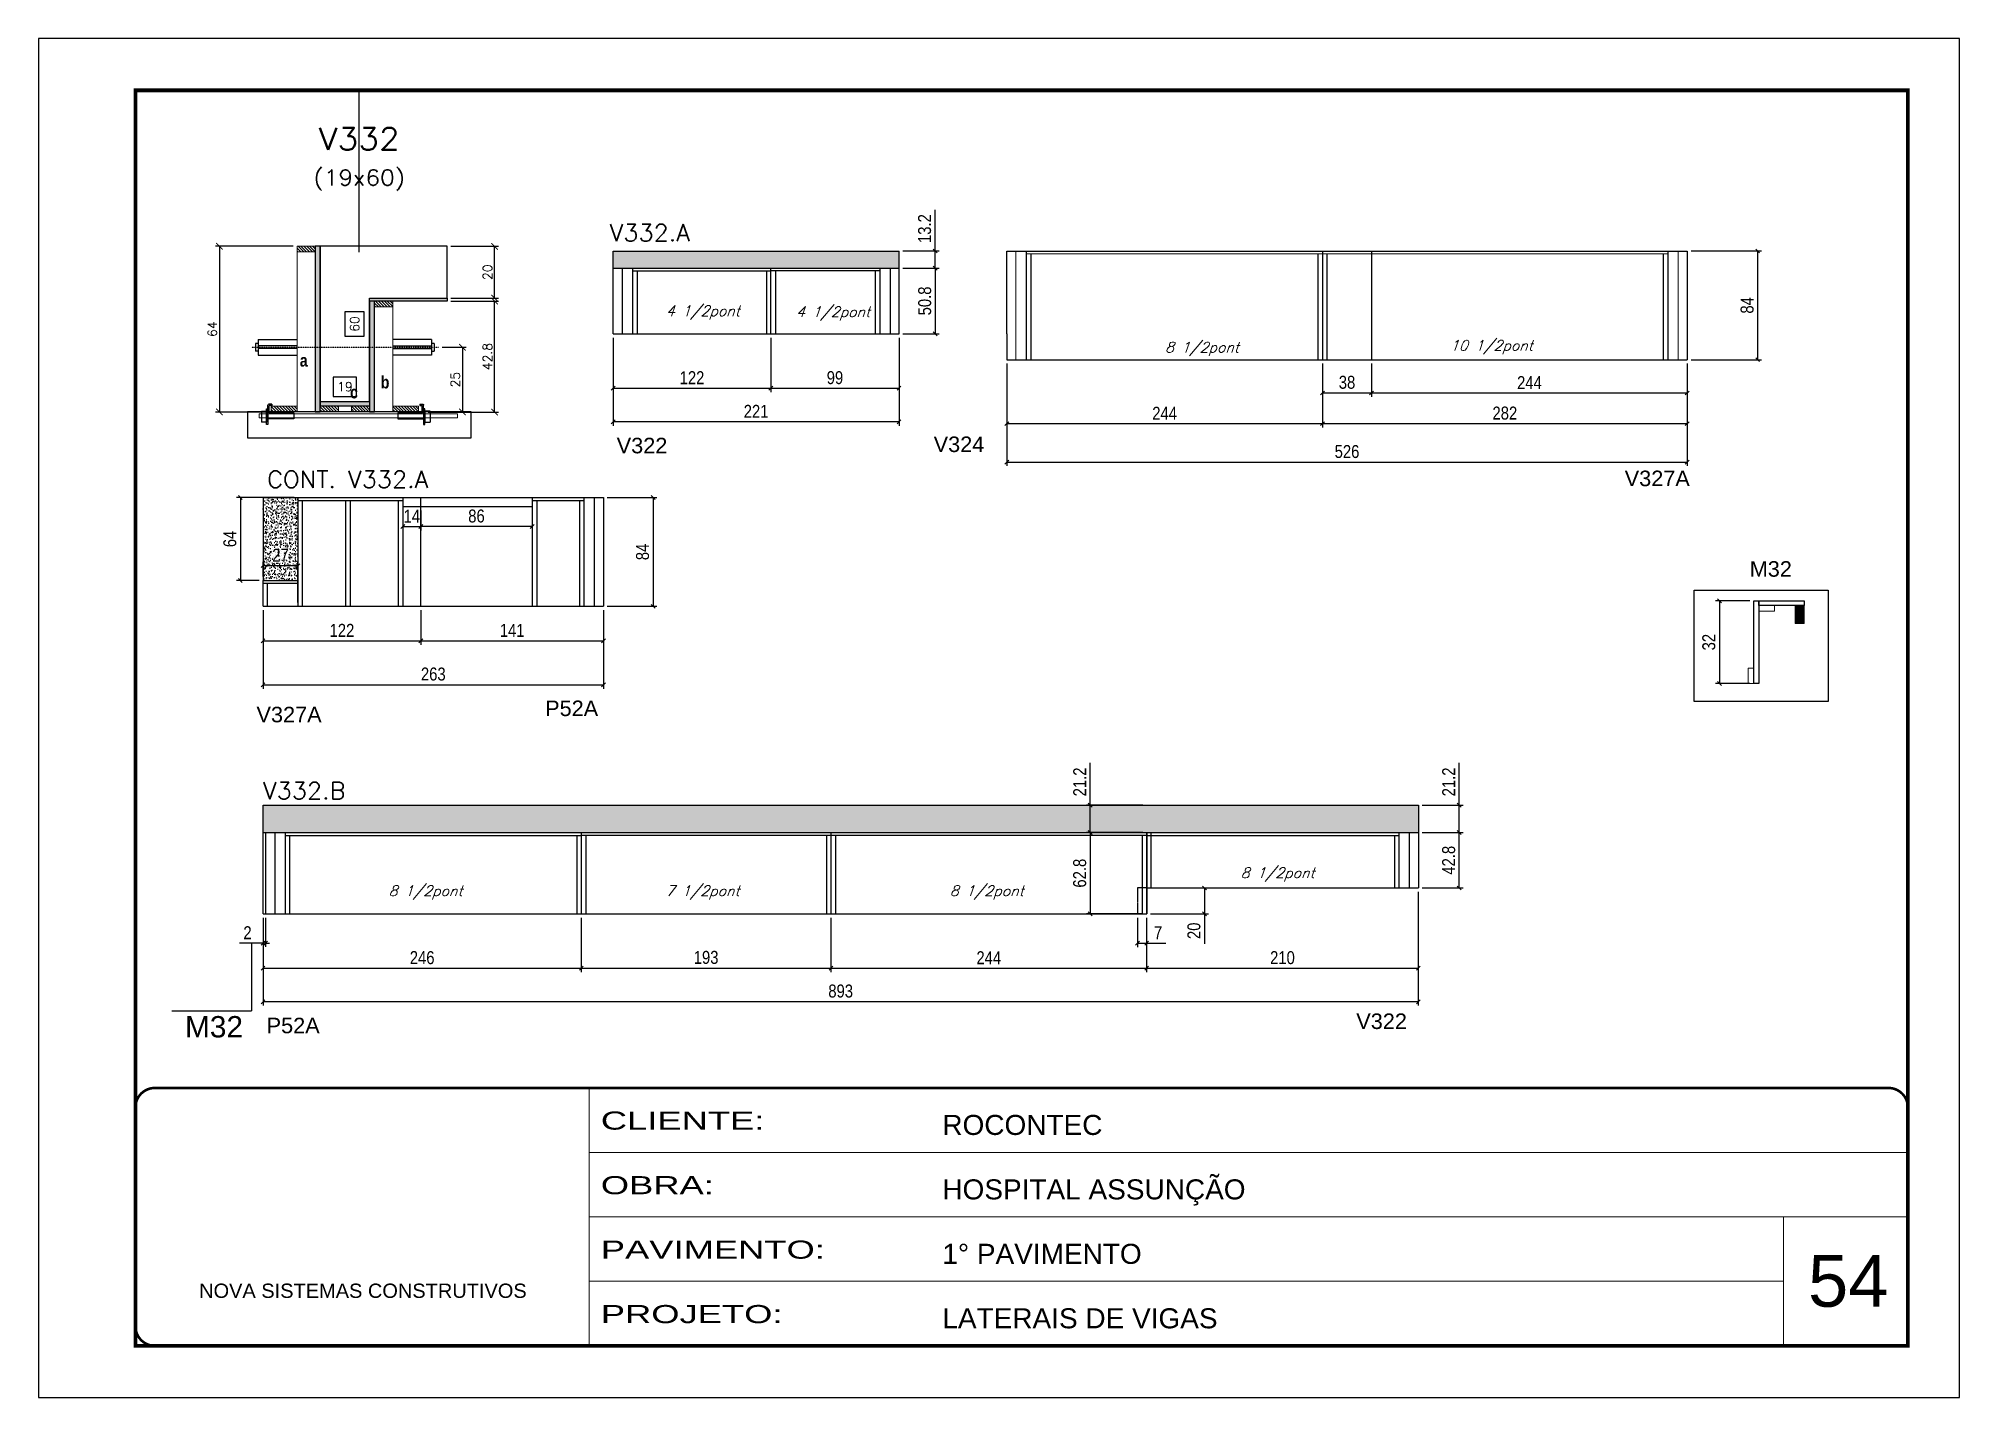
# Model space of a CAD drawing. Extents: x 137137 to 143418, y 10464 to 34486.
# Drawn here: x 138722 to 140207, y 18504 to 19554 of the extents above; entities that cross this region are included whole.
import ezdxf
from ezdxf.enums import TextEntityAlignment as Align

# ---------------------------------------------------------------- set-up
doc = ezdxf.new("R2010")
doc.units = 0
for name, pattern in [('CONTINUO', [0]), ('DASHED', [0.75, 0.5, -0.25]), ('HIDDEN', [0.375, 0.25, -0.125])]:
    doc.linetypes.add(name, pattern=pattern)
for name, color, linetype in [('5', 5, 'Continuous'), ('barrote', 251, 'Continuous'), ('COTA', 241, 'Continuous'), ('Cota Seção (2x)', 4, 'Continuous'), ('detalhes', 4, 'Continuous'), ('NOMENCLATURA', 7, 'Continuous'), ('Painéis', 200, 'Continuous'), ('presilha', 1, 'Continuous'), ('SARR_2.2x7', 40, 'Continuous'), ('SARR_3.5x7', 81, 'Continuous'), ('TENSOR', 3, 'Continuous'), ('texto', 7, 'Continuous'), ('Texto de Titulo', 7, 'Continuous'), ('Texto Qtd Sarr', 242, 'Continuous')]:
    doc.layers.add(name, color=color, linetype=linetype)
for name, color, linetype, lineweight in [('CARIMBO', 255, 'Continuous', 9), ('CONCRETO', 251, 'Continuous', 25), ('Folhas', 255, 'Continuous', 9), ('Hachura', 251, 'Continuous', 9), ('Madeira', 126, 'Continuous', 18), ('Sarr 2.2x7', 40, 'Continuous', 9), ('SARRAFO DE PRESSAO', 251, 'DASHED', 9), ('SCO-___-LAJ', 2, 'Continuous', 0), ('Texto Seção', 7, 'Continuous', 15)]:
    doc.layers.add(name, color=color, linetype=linetype, lineweight=lineweight)
doc.layers.add('Laje_Perimetro', color=7, linetype='Continuous', plot=False)
doc.styles.add('ARIAL', font='arial.ttf')
doc.styles.add('COTA TECNICA', font='techl___.ttf', dxfattribs={"height": 10})
doc.styles.add('REGUA-120', font='ROMANS.shx', dxfattribs={"height": 15})
doc.styles.add('Romans', font='romans.shx')
doc.styles.get("Standard").update_dxf_attribs({"font": 'arial.ttf'})
doc.styles.add('TECNICA', font='techb___.ttf', dxfattribs={"height": 10})
doc.styles.add('Tecnologia', font='')
doc.styles.get('Tecnologia').set_extended_font_data('Forgotten Futurist')
doc.dimstyles.new('Cota Seção (2x)', dxfattribs={"dimtxt": 7, "dimasz": 5, "dimexe": 3, "dimexo": 3, "dimgap": 2, "dimtad": 3, "dimdec": 1, "dimlfac": 0.5, "dimzin": 12, "dimdsep": 46, "dimtxsty": 'Romans', "dimblk": 'ARCHTICK', "dimcen": 0, "dimclrd": 4, "dimclre": 4, "dimclrt": 1, "dimadec": 1, "dimazin": 3, "dimtfac": 1, "dimtdec": 1, "dimtmove": 0, "dimatfit": 3, "dimldrblk": 'OBLIQUE', "dimfxl": 1, "dimtolj": 1, "dimtzin": 12, "dimarcsym": 0})
doc.dimstyles.new('Cota Seção interna', dxfattribs={"dimtxt": 7, "dimasz": 6, "dimexe": 0.18, "dimexo": 2, "dimgap": -4, "dimtad": 3, "dimdec": 1, "dimlfac": 0.5, "dimzin": 12, "dimdsep": 46, "dimtxsty": 'Romans', "dimblk": 'ARCHTICK', "dimcen": 0.09, "dimse1": 1, "dimse2": 1, "dimsd1": 1, "dimsd2": 1, "dimclrd": 180, "dimclre": 5, "dimclrt": 1, "dimadec": 0, "dimazin": 3, "dimtfac": 1, "dimtdec": 1, "dimtofl": 0, "dimtmove": 0, "dimatfit": 3, "dimldrblk": 'ARCHTICK', "dimfxl": 1, "dimtolj": 1, "dimtzin": 0, "dimarcsym": 0})
doc.dimstyles.new('PAINEL', dxfattribs={"dimtxt": 10, "dimasz": 3, "dimexe": 3, "dimexo": 3, "dimgap": 3, "dimtad": 1, "dimdec": 1, "dimzin": 12, "dimdsep": 46, "dimtxsty": 'COTA TECNICA', "dimblk1": 'OBLIQUE', "dimblk2": 'OBLIQUE', "dimsah": 1, "dimcen": 0.9, "dimclrd": 4, "dimclre": 4, "dimclrt": 240, "dimadec": 1, "dimazin": 3, "dimtfac": 1, "dimtdec": 1, "dimtmove": 0, "dimatfit": 3, "dimfxl": 1, "dimtolj": 1, "dimtzin": 12, "dimarcsym": 0})

msp = doc.modelspace()

# ---------------------------------------------------------------- texts
at = {"layer": '5', "linetype": 'Continuous'}
for s, p in [('V322', (139169.29, 19233.78)), ('V324', (139414.29, 19234.76)), ('V327A', (139948.44, 19208.41)), ('V327A', (138890.86, 19025.97)), ('P52A', (139113.96, 19030.79)), ('V322', (139740.96, 18789.03)), ('P52A', (138898.69, 18785.73))]:
    msp.add_text(s, height=12, rotation=359.99996, dxfattribs=at).set_placement(p)
at = {"layer": '5', "color": 7, "linetype": 'Continuous'}
msp.add_text('M32', height=12, rotation=359.99996, dxfattribs=at).set_placement((140045.07, 19138.46))
at = {"layer": 'CARIMBO', "style": 'ARIAL'}
msp.add_text('54', height=40, dxfattribs=at).set_placement((140090.15, 18574.44))
at = {"layer": 'detalhes', "style": 'TECNICA'}
for s, p in [('a', (138924.35, 19300.77)), ('b', (138986.89, 19283.93)), ('c', (138963.15, 19276.23))]:
    msp.add_text(s, height=9.6, dxfattribs=at).set_placement(p)
at = {"layer": 'NOMENCLATURA', "linetype": 'Continuous'}
msp.add_text('M32', height=16.5, dxfattribs=at).set_placement((138835.59, 18782.5))
at = {"layer": 'texto', "color": 2, "char_height": 8, "attachment_point": 5, "style": 'Romans'}
for s, insert in [('{\\Q19;\\C256;4 1/2pont}', (139235.91, 19342.53)), ('{\\Q19;\\C256;4 1/2pont}', (139336.59, 19341.83)), ('{\\Q19;\\C256;8 1/2pont}', (139621.71, 19314.4)), ('{\\Q19;\\C256;10 1/2pont}', (139845.43, 19315.8)), ('{\\Q19;\\C256;8 1/2pont}', (139680.17, 18908.37)), ('{\\Q19;\\C256;8 1/2pont}', (139021.56, 18894.47)), ('{\\Q19;\\C256;7 1/2pont}', (139235.7, 18894.47)), ('{\\Q19;\\C256;8 1/2pont}', (139455.31, 18894.47))]:
    msp.add_mtext(s, dxfattribs=dict(at, insert=insert))
at = {"layer": 'Texto Seção', "style": 'REGUA-120', "width": 1.05}
for s, p in [('V332.A', (139163.88, 19397.69)), ('CONT. V332.A', (138899.08, 19207.18)), ('V332.B', (138895.93, 18966.63))]:
    msp.add_text(s, height=13, dxfattribs=at).set_placement(p)

# ---------------------------------------------------------------- blocks, each defined once
blk = doc.blocks.new('9999999999')
at = {"color": 30, "linetype": 'CONTINUO'}
for p, q in [((98564.6, 34230.2), (98564.6, 34429.4)), ((98564.6, 34379.6), (99584, 34379.6)), ((98564.6, 34329.8), (99488, 34329.8)), ((99584, 34329.8), (99488, 34329.8)), ((99488, 34329.8), (99488, 34230.2)), ((98564.6, 34280), (99488, 34280))]:
    blk.add_line(p, q, dxfattribs=at)
at = {"color": 30, "linetype": 'CONTINUO', "const_width": 2}
blk.add_lwpolyline([(99584, 34230.2), (99584, 34414.4, 0.414214), (99569, 34429.4), (98229, 34429.4, 0.414214), (98214, 34414.4), (98214, 34245.2, 0.414214), (98229, 34230.2), (99584, 34230.2)], format="xyb", dxfattribs=at)
at = {"layer": 'Folhas'}
blk.add_lwpolyline([(98139, 34190.2), (99624, 34190.2), (99624, 35240.2), (98139, 35240.2)], close=True, dxfattribs=at)
at = {"layer": 'Folhas', "color": 30, "const_width": 3}
blk.add_lwpolyline([(98214, 34230.2), (99584, 34230.2), (99584, 35200.2), (98214, 35200.2)], close=True, dxfattribs=at)
at = {"color": 7, "linetype": 'Continuous', "ltscale": 5, "style": 'ARIAL'}
for s, height, p in [('ROCONTEC', 15.48, (98837.7, 34393.1)), ('HOSPITAL ASSUNÇÃO', 15.483, (98837.7, 34343.3)), ('1° PAVIMENTO', 15.483, (98837.7, 34293.5)), ('NOVA SISTEMAS CONSTRUTIVOS', 11.059, (98263.2, 34267.2)), ('LATERAIS DE VIGAS', 15.483, (98837.7, 34243.7))]:
    blk.add_text(s, height=height, dxfattribs=at).set_placement(p)
at = {"layer": 'Folhas', "color": 7, "style": 'Tecnologia', "width": 1.5}
for s, p in [('CLIENTE:', (98573.7, 34397.2)), ('OBRA:', (98573.7, 34347.3)), ('PAVIMENTO:', (98573.7, 34297.5)), ('PROJETO:', (98573.7, 34247.7))]:
    blk.add_text(s, height=14, dxfattribs=at).set_placement(p)
blk = doc.blocks.new('_ArchTick')
at = {"color": 0, "linetype": 'ByBlock', "const_width": 0.15}
blk.add_lwpolyline([(-0.5, -0.5), (0.5, 0.5)], dxfattribs=at)
blk = doc.blocks.new('*D2033')
at = {"layer": 'COTA', "color": 4, "lineweight": -2, "transparency": 16777216}
for p, q in [((139041.2, 19351.3), (139077.9, 19351.3)), ((139074.9, 19265.7), (139074.9, 19351.3)), ((139023.6, 19265.7), (139077.9, 19265.7))]:
    blk.add_line(p, q, dxfattribs=at)
at = {"layer": 'Defpoints', "color": 0, "transparency": 16777216}
for p in [(139038.2, 19351.3), (139074.9, 19351.3), (139020.6, 19265.7)]:
    blk.add_point(p, dxfattribs=at)
at = {"layer": 'COTA', "color": 4, "lineweight": -2, "transparency": 16777216, "xscale": 5, "yscale": 5, "zscale": 5}
for p, rotation in [((139074.9, 19351.3), 90), ((139074.9, 19265.7), 270)]:
    blk.add_blockref('_ArchTick', p, dxfattribs=dict(at, rotation=rotation))
at = {"layer": 'COTA', "color": 1, "transparency": 16777216, "insert": (139069.4, 19308.5), "char_height": 7, "attachment_point": 5, "rotation": 90, "style": 'Romans'}
blk.add_mtext('\\A1;42.8', dxfattribs=at)
blk = doc.blocks.new('_Oblique')
at = {"color": 0, "linetype": 'ByBlock', "lineweight": -2}
blk.add_line((-0.5, -0.5), (0.5, 0.5), dxfattribs=at)
blk = doc.blocks.new('*D2034')
at = {"layer": 'COTA', "color": 4, "lineweight": -2, "transparency": 16777216}
for p, q in [((139041.2, 19393.7), (139077.9, 19393.7)), ((139074.9, 19353.7), (139074.9, 19393.7)), ((139041.2, 19353.7), (139077.9, 19353.7))]:
    blk.add_line(p, q, dxfattribs=at)
at = {"layer": 'Defpoints', "color": 0, "transparency": 16777216}
for p in [(139038.2, 19393.7), (139074.9, 19393.7), (139038.2, 19353.7)]:
    blk.add_point(p, dxfattribs=at)
at = {"layer": 'COTA', "color": 4, "lineweight": -2, "transparency": 16777216, "xscale": 5, "yscale": 5, "zscale": 5}
for p, rotation in [((139074.9, 19393.7), 90), ((139074.9, 19353.7), 270)]:
    blk.add_blockref('_ArchTick', p, dxfattribs=dict(at, rotation=rotation))
at = {"layer": 'COTA', "color": 1, "transparency": 16777216, "insert": (139069.4, 19373.7), "char_height": 7, "attachment_point": 5, "rotation": 90, "style": 'Romans'}
blk.add_mtext('\\A1;20', dxfattribs=at)
blk = doc.blocks.new('*D2035')
at = {"layer": 'Cota Seção (2x)', "color": 180, "lineweight": -2, "transparency": 16777216}
for p, q in [((138974.2, 19343.2), (138959.2, 19343.2)), ((138959.2, 19343.2), (138959.2, 19324.2)), ((138974.2, 19324.2), (138974.2, 19343.2)), ((138959.2, 19324.2), (138974.2, 19324.2))]:
    blk.add_line(p, q, dxfattribs=at)
at = {"layer": 'Defpoints', "color": 0, "transparency": 16777216}
for p in [(138978.2, 19393.7), (138978.2, 19393.7), (138978.2, 19273.7)]:
    blk.add_point(p, dxfattribs=at)
at = {"layer": 'Cota Seção (2x)', "color": 1, "transparency": 16777216, "insert": (138966.7, 19333.7), "char_height": 7, "attachment_point": 5, "rotation": 90, "style": 'Romans'}
blk.add_mtext('\\A1;60', dxfattribs=at)
blk = doc.blocks.new('PRESILHA METÁLICA 1')
at = {"layer": 'presilha'}
for p, q in [((0, 13), (6, 13)), ((0, 13), (0, 0)), ((6, 0), (0, 0)), ((6, 15.5), (7.5, 15.5)), ((6, -2.5), (6, 15.5)), ((6, 13), (6, 0)), ((7.5, 10.6), (7.5, 19.9)), ((7.5, 15.5), (7.5, -2.5)), ((37.5, 4.1), (7.5, 4.1)), ((12, 21), (8.6, 21)), ((9, 11.6), (9, 18.9)), ((12, 19.5), (9.6, 19.5)), ((37.5, 11), (9.6, 11)), ((12, 21), (12, 19.5)), ((37.5, 11), (37.5, 4.1)), ((7.5, -2.5), (6, -2.5))]:
    blk.add_line(p, q, dxfattribs=at)
for centre, radius, start, end in [((8.6, 19.9), 1.14, 90, 180), ((9.6, 18.9), 0.57, 90, 180), ((9.6, 11.6), 0.57, 180, 270)]:
    blk.add_arc(centre, radius, start, end, dxfattribs=at)
blk = doc.blocks.new('*D2036')
at = {"layer": 'Cota Seção (2x)', "color": 180, "lineweight": -2, "transparency": 16777216}
for p, q in [((138968.2, 19292.7), (138950.2, 19292.7)), ((138950.2, 19292.7), (138950.2, 19277.7)), ((138968.2, 19277.7), (138968.2, 19292.7)), ((138950.2, 19277.7), (138968.2, 19277.7))]:
    blk.add_line(p, q, dxfattribs=at)
at = {"layer": 'Defpoints', "color": 0, "transparency": 16777216}
for p in [(138940.2, 19265.7), (138978.2, 19273.7), (138978.2, 19265.7)]:
    blk.add_point(p, dxfattribs=at)
at = {"layer": 'Cota Seção (2x)', "color": 1, "transparency": 16777216, "insert": (138959.2, 19285.2), "char_height": 7, "attachment_point": 5, "style": 'Romans'}
blk.add_mtext('\\A1;19', dxfattribs=at)
blk = doc.blocks.new('*D2037')
at = {"layer": 'COTA', "color": 4, "lineweight": -2, "transparency": 16777216}
for p, q in [((138919.2, 19393.7), (138859.2, 19393.7)), ((138862.2, 19393.7), (138862.2, 19265.7)), ((138919.2, 19265.7), (138859.2, 19265.7))]:
    blk.add_line(p, q, dxfattribs=at)
at = {"layer": 'Defpoints', "color": 0, "transparency": 16777216}
for p in [(138922.2, 19393.7), (138862.2, 19265.7), (138922.2, 19265.7)]:
    blk.add_point(p, dxfattribs=at)
at = {"layer": 'COTA', "color": 4, "lineweight": -2, "transparency": 16777216, "xscale": 5, "yscale": 5, "zscale": 5}
for p, rotation in [((138862.2, 19393.7), 90), ((138862.2, 19265.7), 270)]:
    blk.add_blockref('_ArchTick', p, dxfattribs=dict(at, rotation=rotation))
at = {"layer": 'COTA', "color": 1, "transparency": 16777216, "insert": (138856.7, 19329.7), "char_height": 7, "attachment_point": 5, "rotation": 90, "style": 'Romans'}
blk.add_mtext('\\A1;64', dxfattribs=at)
blk = doc.blocks.new('*D2038')
at = {"layer": 'COTA', "color": 4, "lineweight": -2, "transparency": 16777216}
for p, q in [((139034.5, 19315.7), (139053, 19315.7)), ((139050, 19315.7), (139050, 19265.7)), ((139034.5, 19265.7), (139053, 19265.7))]:
    blk.add_line(p, q, dxfattribs=at)
at = {"layer": 'Defpoints', "color": 0, "transparency": 16777216}
for p in [(139031.5, 19315.7), (139031.5, 19265.7), (139050, 19265.7)]:
    blk.add_point(p, dxfattribs=at)
at = {"layer": 'COTA', "color": 4, "lineweight": -2, "transparency": 16777216, "xscale": 5, "yscale": 5, "zscale": 5}
for p, rotation in [((139050, 19315.7), 90), ((139050, 19265.7), 270)]:
    blk.add_blockref('_ArchTick', p, dxfattribs=dict(at, rotation=rotation))
at = {"layer": 'COTA', "color": 1, "transparency": 16777216, "insert": (139044.5, 19290.7), "char_height": 7, "attachment_point": 5, "rotation": 90, "style": 'Romans'}
blk.add_mtext('\\A1;25', dxfattribs=at)
blk = doc.blocks.new('titulo1')
at = {"layer": 'Defpoints', "color": 252, "linetype": 'HIDDEN', "ltscale": 2}
blk.add_line((0, 0), (0, 125), dxfattribs=at)
at = {"layer": 'Defpoints', "style": 'Romans', "oblique": 15}
blk.add_attdef('FOLHA', text='', height=10, dxfattribs=at).set_placement((0, 15.6), align=Align.MIDDLE_CENTER)
at = {"layer": 'Texto Qtd Sarr', "color": 3, "style": 'Romans', "oblique": 15}
for tag, height, p in [('TITULO', 17, (0, 71.4)), ('SEÇÃO', 12, (0, 41.5))]:
    blk.add_attdef(tag, text='', height=height, dxfattribs=at).set_placement(p, align=Align.MIDDLE_CENTER)
blk = doc.blocks.new('*D2045')
at = {"layer": 'COTA', "color": 4, "lineweight": -2, "ltscale": 25, "transparency": 16777216}
for p, q in [((139166.5, 19323.1), (139166.5, 19255.1)), ((139387.5, 19323.1), (139387.5, 19255.1)), ((139387.5, 19258.1), (139166.5, 19258.1))]:
    blk.add_line(p, q, dxfattribs=at)
at = {"layer": 'Defpoints', "color": 0, "ltscale": 25, "transparency": 16777216}
for p in [(139166.5, 19326.1), (139387.5, 19326.1), (139166.5, 19258.1)]:
    blk.add_point(p, dxfattribs=at)
at = {"layer": 'COTA', "color": 4, "lineweight": -2, "ltscale": 25, "transparency": 16777216, "xscale": 3, "yscale": 3, "zscale": 3, "rotation": 180}
blk.add_blockref('_Oblique', (139166.5, 19258.1), dxfattribs=at)
at = {"layer": 'COTA', "color": 4, "lineweight": -2, "ltscale": 25, "transparency": 16777216, "xscale": 3, "yscale": 3, "zscale": 3}
blk.add_blockref('_Oblique', (139387.5, 19258.1), dxfattribs=at)
at = {"layer": 'COTA', "color": 240, "ltscale": 25, "transparency": 16777216, "insert": (139277, 19266.2), "char_height": 10, "attachment_point": 5, "style": 'COTA TECNICA'}
blk.add_mtext('\\A1;221', dxfattribs=at)
blk = doc.blocks.new('*D2046')
at = {"layer": 'COTA', "color": 4, "lineweight": -2, "ltscale": 25, "transparency": 16777216}
for p, q in [((139166.5, 19323.1), (139166.5, 19281.1)), ((139288.5, 19323.1), (139288.5, 19281.1)), ((139166.5, 19284.1), (139288.5, 19284.1))]:
    blk.add_line(p, q, dxfattribs=at)
at = {"layer": 'Defpoints', "color": 0, "ltscale": 25, "transparency": 16777216}
for p in [(139166.5, 19326.1), (139288.5, 19326.1), (139288.5, 19284.1)]:
    blk.add_point(p, dxfattribs=at)
at = {"layer": 'COTA', "color": 4, "lineweight": -2, "ltscale": 25, "transparency": 16777216, "xscale": 3, "yscale": 3, "zscale": 3, "rotation": 180}
blk.add_blockref('_Oblique', (139166.5, 19284.1), dxfattribs=at)
at = {"layer": 'COTA', "color": 4, "lineweight": -2, "ltscale": 25, "transparency": 16777216, "xscale": 3, "yscale": 3, "zscale": 3}
blk.add_blockref('_Oblique', (139288.5, 19284.1), dxfattribs=at)
at = {"layer": 'COTA', "color": 240, "ltscale": 25, "transparency": 16777216, "insert": (139227.5, 19292.2), "char_height": 10, "attachment_point": 5, "style": 'COTA TECNICA'}
blk.add_mtext('\\A1;122', dxfattribs=at)
blk = doc.blocks.new('*D2041')
at = {"layer": 'COTA', "color": 4, "lineweight": -2, "ltscale": 25, "transparency": 16777216}
for p, q in [((139288.5, 19323.1), (139288.5, 19281.1)), ((139387.5, 19323.1), (139387.5, 19281.1)), ((139288.5, 19284.1), (139387.5, 19284.1))]:
    blk.add_line(p, q, dxfattribs=at)
at = {"layer": 'Defpoints', "color": 0, "ltscale": 25, "transparency": 16777216}
for p in [(139288.5, 19326.1), (139387.5, 19326.1), (139387.5, 19284.1)]:
    blk.add_point(p, dxfattribs=at)
at = {"layer": 'COTA', "color": 4, "lineweight": -2, "ltscale": 25, "transparency": 16777216, "xscale": 3, "yscale": 3, "zscale": 3, "rotation": 180}
blk.add_blockref('_Oblique', (139288.5, 19284.1), dxfattribs=at)
at = {"layer": 'COTA', "color": 4, "lineweight": -2, "ltscale": 25, "transparency": 16777216, "xscale": 3, "yscale": 3, "zscale": 3}
blk.add_blockref('_Oblique', (139387.5, 19284.1), dxfattribs=at)
at = {"layer": 'COTA', "color": 240, "ltscale": 25, "transparency": 16777216, "insert": (139338, 19292.2), "char_height": 10, "attachment_point": 5, "style": 'COTA TECNICA'}
blk.add_mtext('\\A1;99', dxfattribs=at)
blk = doc.blocks.new('*D2080')
at = {"layer": 'COTA', "color": 4, "lineweight": -2, "ltscale": 25, "transparency": 16777216}
for p, q in [((139390.5, 19376.9), (139418.5, 19376.9)), ((139415.5, 19376.9), (139415.5, 19326.1)), ((139390.5, 19326.1), (139418.5, 19326.1))]:
    blk.add_line(p, q, dxfattribs=at)
at = {"layer": 'Defpoints', "color": 0, "ltscale": 25, "transparency": 16777216}
for p in [(139387.5, 19376.9), (139387.5, 19326.1), (139415.5, 19326.1)]:
    blk.add_point(p, dxfattribs=at)
at = {"layer": 'COTA', "color": 4, "lineweight": -2, "ltscale": 25, "transparency": 16777216, "xscale": 3, "yscale": 3, "zscale": 3}
for p, rotation in [((139415.5, 19376.9), 90), ((139415.5, 19326.1), 270)]:
    blk.add_blockref('_Oblique', p, dxfattribs=dict(at, rotation=rotation))
at = {"layer": 'COTA', "color": 240, "ltscale": 25, "transparency": 16777216, "insert": (139407.4, 19351.5), "char_height": 10, "attachment_point": 5, "rotation": 90, "style": 'COTA TECNICA'}
blk.add_mtext('\\A1;50.8', dxfattribs=at)
blk = doc.blocks.new('*D2081')
at = {"layer": 'COTA', "color": 4, "lineweight": -2, "ltscale": 25, "transparency": 16777216}
for p, q in [((139415.5, 19390.1), (139415.5, 19421.8)), ((139390.5, 19390.1), (139418.5, 19390.1)), ((139415.5, 19376.9), (139415.5, 19390.1)), ((139390.5, 19376.9), (139418.5, 19376.9))]:
    blk.add_line(p, q, dxfattribs=at)
at = {"layer": 'Defpoints', "color": 0, "ltscale": 25, "transparency": 16777216}
for p in [(139387.5, 19390.1), (139415.5, 19390.1), (139387.5, 19376.9)]:
    blk.add_point(p, dxfattribs=at)
at = {"layer": 'COTA', "color": 4, "lineweight": -2, "ltscale": 25, "transparency": 16777216, "xscale": 3, "yscale": 3, "zscale": 3}
for p, rotation in [((139415.5, 19390.1), 90), ((139415.5, 19376.9), 270)]:
    blk.add_blockref('_Oblique', p, dxfattribs=dict(at, rotation=rotation))
at = {"layer": 'COTA', "color": 240, "ltscale": 25, "transparency": 16777216, "insert": (139407.3, 19407.4), "char_height": 10, "attachment_point": 5, "rotation": 90, "style": 'COTA TECNICA'}
blk.add_mtext('\\A1;13.2', dxfattribs=at)
blk = doc.blocks.new('*D2082')
at = {"layer": 'COTA', "color": 4, "lineweight": -2, "ltscale": 25, "transparency": 16777216}
for p, q in [((139470.8, 19303.1), (139470.8, 19253.7)), ((139714.8, 19303.1), (139714.8, 19253.7)), ((139470.8, 19256.7), (139714.8, 19256.7))]:
    blk.add_line(p, q, dxfattribs=at)
at = {"layer": 'Defpoints', "color": 0, "ltscale": 25, "transparency": 16777216}
for p in [(139470.8, 19306.1), (139714.8, 19306.1), (139714.8, 19256.7)]:
    blk.add_point(p, dxfattribs=at)
at = {"layer": 'COTA', "color": 4, "lineweight": -2, "ltscale": 25, "transparency": 16777216, "xscale": 3, "yscale": 3, "zscale": 3, "rotation": 180}
blk.add_blockref('_Oblique', (139470.8, 19256.7), dxfattribs=at)
at = {"layer": 'COTA', "color": 4, "lineweight": -2, "ltscale": 25, "transparency": 16777216, "xscale": 3, "yscale": 3, "zscale": 3}
blk.add_blockref('_Oblique', (139714.8, 19256.7), dxfattribs=at)
at = {"layer": 'COTA', "color": 240, "ltscale": 25, "transparency": 16777216, "insert": (139592.8, 19264.7), "char_height": 10, "attachment_point": 5, "style": 'COTA TECNICA'}
blk.add_mtext('\\A1;244', dxfattribs=at)
blk = doc.blocks.new('*D2083')
at = {"layer": 'COTA', "color": 4, "lineweight": -2, "ltscale": 25, "transparency": 16777216}
for p, q in [((139752.8, 19303.1), (139752.8, 19277.4)), ((139996.8, 19303.1), (139996.8, 19277.4)), ((139752.8, 19280.4), (139996.8, 19280.4))]:
    blk.add_line(p, q, dxfattribs=at)
at = {"layer": 'Defpoints', "color": 0, "ltscale": 25, "transparency": 16777216}
for p in [(139752.8, 19306.1), (139996.8, 19306.1), (139996.8, 19280.4)]:
    blk.add_point(p, dxfattribs=at)
at = {"layer": 'COTA', "color": 4, "lineweight": -2, "ltscale": 25, "transparency": 16777216, "xscale": 3, "yscale": 3, "zscale": 3, "rotation": 180}
blk.add_blockref('_Oblique', (139752.8, 19280.4), dxfattribs=at)
at = {"layer": 'COTA', "color": 4, "lineweight": -2, "ltscale": 25, "transparency": 16777216, "xscale": 3, "yscale": 3, "zscale": 3}
blk.add_blockref('_Oblique', (139996.8, 19280.4), dxfattribs=at)
at = {"layer": 'COTA', "color": 240, "ltscale": 25, "transparency": 16777216, "insert": (139874.8, 19288.4), "char_height": 10, "attachment_point": 5, "style": 'COTA TECNICA'}
blk.add_mtext('\\A1;244', dxfattribs=at)
blk = doc.blocks.new('*D2084')
at = {"layer": 'COTA', "color": 4, "lineweight": -2, "ltscale": 25, "transparency": 16777216}
for p, q in [((139999.8, 19390.1), (140054.2, 19390.1)), ((140051.2, 19390.1), (140051.2, 19306.1)), ((139999.8, 19306.1), (140054.2, 19306.1))]:
    blk.add_line(p, q, dxfattribs=at)
at = {"layer": 'Defpoints', "color": 0, "ltscale": 25, "transparency": 16777216}
for p in [(139996.8, 19390.1), (139996.8, 19306.1), (140051.2, 19306.1)]:
    blk.add_point(p, dxfattribs=at)
at = {"layer": 'COTA', "color": 4, "lineweight": -2, "ltscale": 25, "transparency": 16777216, "xscale": 3, "yscale": 3, "zscale": 3}
for p, rotation in [((140051.2, 19390.1), 90), ((140051.2, 19306.1), 270)]:
    blk.add_blockref('_Oblique', p, dxfattribs=dict(at, rotation=rotation))
at = {"layer": 'COTA', "color": 240, "ltscale": 25, "transparency": 16777216, "insert": (140043.1, 19348.1), "char_height": 10, "attachment_point": 5, "rotation": 90, "style": 'COTA TECNICA'}
blk.add_mtext('\\A1;84', dxfattribs=at)
blk = doc.blocks.new('*D2042')
at = {"layer": 'COTA', "color": 4, "lineweight": -2, "ltscale": 25, "transparency": 16777216}
for p, q in [((139470.8, 19303.1), (139470.8, 19224)), ((139996.8, 19303.1), (139996.8, 19224)), ((139470.8, 19227), (139996.8, 19227))]:
    blk.add_line(p, q, dxfattribs=at)
at = {"layer": 'Defpoints', "color": 0, "ltscale": 25, "transparency": 16777216}
for p in [(139470.8, 19306.1), (139996.8, 19306.1), (139996.8, 19227)]:
    blk.add_point(p, dxfattribs=at)
at = {"layer": 'COTA', "color": 4, "lineweight": -2, "ltscale": 25, "transparency": 16777216, "xscale": 3, "yscale": 3, "zscale": 3, "rotation": 180}
blk.add_blockref('_Oblique', (139470.8, 19227), dxfattribs=at)
at = {"layer": 'COTA', "color": 4, "lineweight": -2, "ltscale": 25, "transparency": 16777216, "xscale": 3, "yscale": 3, "zscale": 3}
blk.add_blockref('_Oblique', (139996.8, 19227), dxfattribs=at)
at = {"layer": 'COTA', "color": 240, "ltscale": 25, "transparency": 16777216, "insert": (139733.8, 19235.1), "char_height": 10, "attachment_point": 5, "style": 'COTA TECNICA'}
blk.add_mtext('\\A1;526', dxfattribs=at)
blk = doc.blocks.new('*D2085')
at = {"layer": 'COTA', "color": 4, "lineweight": -2, "ltscale": 25, "transparency": 16777216}
for p, q in [((139714.8, 19303.1), (139714.8, 19277.4)), ((139752.8, 19303.1), (139752.8, 19277.4)), ((139714.8, 19280.4), (139752.8, 19280.4))]:
    blk.add_line(p, q, dxfattribs=at)
at = {"layer": 'Defpoints', "color": 0, "ltscale": 25, "transparency": 16777216}
for p in [(139714.8, 19306.1), (139752.8, 19306.1), (139752.8, 19280.4)]:
    blk.add_point(p, dxfattribs=at)
at = {"layer": 'COTA', "color": 4, "lineweight": -2, "ltscale": 25, "transparency": 16777216, "xscale": 3, "yscale": 3, "zscale": 3, "rotation": 180}
blk.add_blockref('_Oblique', (139714.8, 19280.4), dxfattribs=at)
at = {"layer": 'COTA', "color": 4, "lineweight": -2, "ltscale": 25, "transparency": 16777216, "xscale": 3, "yscale": 3, "zscale": 3}
blk.add_blockref('_Oblique', (139752.8, 19280.4), dxfattribs=at)
at = {"layer": 'COTA', "color": 240, "ltscale": 25, "transparency": 16777216, "insert": (139733.8, 19288.6), "char_height": 10, "attachment_point": 5, "style": 'COTA TECNICA'}
blk.add_mtext('\\A1;38', dxfattribs=at)
blk = doc.blocks.new('*D2043')
at = {"layer": 'COTA', "color": 4, "lineweight": -2, "ltscale": 25, "transparency": 16777216}
for p, q in [((139714.8, 19303.1), (139714.8, 19253.7)), ((139996.8, 19303.1), (139996.8, 19253.7)), ((139714.8, 19256.7), (139996.8, 19256.7))]:
    blk.add_line(p, q, dxfattribs=at)
at = {"layer": 'Defpoints', "color": 0, "ltscale": 25, "transparency": 16777216}
for p in [(139714.8, 19306.1), (139996.8, 19306.1), (139996.8, 19256.7)]:
    blk.add_point(p, dxfattribs=at)
at = {"layer": 'COTA', "color": 4, "lineweight": -2, "ltscale": 25, "transparency": 16777216, "xscale": 3, "yscale": 3, "zscale": 3, "rotation": 180}
blk.add_blockref('_Oblique', (139714.8, 19256.7), dxfattribs=at)
at = {"layer": 'COTA', "color": 4, "lineweight": -2, "ltscale": 25, "transparency": 16777216, "xscale": 3, "yscale": 3, "zscale": 3}
blk.add_blockref('_Oblique', (139996.8, 19256.7), dxfattribs=at)
at = {"layer": 'COTA', "color": 240, "ltscale": 25, "transparency": 16777216, "insert": (139855.8, 19264.8), "char_height": 10, "attachment_point": 5, "style": 'COTA TECNICA'}
blk.add_mtext('\\A1;282', dxfattribs=at)
blk = doc.blocks.new('*D2086')
at = {"layer": 'COTA', "color": 4, "lineweight": -2, "ltscale": 25, "transparency": 16777216}
for p, q in [((139162, 19199.6), (139200.4, 19199.6)), ((139197.4, 19199.6), (139197.4, 19115.6)), ((139162, 19115.6), (139200.4, 19115.6))]:
    blk.add_line(p, q, dxfattribs=at)
at = {"layer": 'Defpoints', "color": 0, "ltscale": 25, "transparency": 16777216}
for p in [(139159, 19199.6), (139159, 19115.6), (139197.4, 19115.6)]:
    blk.add_point(p, dxfattribs=at)
at = {"layer": 'COTA', "color": 4, "lineweight": -2, "ltscale": 25, "transparency": 16777216, "xscale": 3, "yscale": 3, "zscale": 3}
for p, rotation in [((139197.4, 19199.6), 90), ((139197.4, 19115.6), 270)]:
    blk.add_blockref('_Oblique', p, dxfattribs=dict(at, rotation=rotation))
at = {"layer": 'COTA', "color": 240, "ltscale": 25, "transparency": 16777216, "insert": (139189.3, 19157.6), "char_height": 10, "attachment_point": 5, "rotation": 90, "style": 'COTA TECNICA'}
blk.add_mtext('\\A1;84', dxfattribs=at)
blk = doc.blocks.new('*D2087')
at = {"layer": 'COTA', "color": 4, "lineweight": -2, "ltscale": 25, "transparency": 16777216}
for p, q in [((138895.9, 19112.6), (138895.9, 19085.9)), ((139017.9, 19112.6), (139017.9, 19085.9)), ((138895.9, 19088.9), (139017.9, 19088.9))]:
    blk.add_line(p, q, dxfattribs=at)
at = {"layer": 'Defpoints', "color": 0, "ltscale": 25, "transparency": 16777216}
for p in [(138895.9, 19115.6), (139017.9, 19115.6), (139017.9, 19088.9)]:
    blk.add_point(p, dxfattribs=at)
at = {"layer": 'COTA', "color": 4, "lineweight": -2, "ltscale": 25, "transparency": 16777216, "xscale": 3, "yscale": 3, "zscale": 3, "rotation": 180}
blk.add_blockref('_Oblique', (138895.9, 19088.9), dxfattribs=at)
at = {"layer": 'COTA', "color": 4, "lineweight": -2, "ltscale": 25, "transparency": 16777216, "xscale": 3, "yscale": 3, "zscale": 3}
blk.add_blockref('_Oblique', (139017.9, 19088.9), dxfattribs=at)
at = {"layer": 'COTA', "color": 240, "ltscale": 25, "transparency": 16777216, "insert": (138956.9, 19097), "char_height": 10, "attachment_point": 5, "style": 'COTA TECNICA'}
blk.add_mtext('\\A1;122', dxfattribs=at)
blk = doc.blocks.new('*D2088')
at = {"layer": 'COTA', "color": 4, "lineweight": -2, "ltscale": 25, "transparency": 16777216}
for p, q in [((139017.9, 19112.6), (139017.9, 19085.9)), ((139159, 19112.6), (139159, 19085.9)), ((139017.9, 19088.9), (139159, 19088.9))]:
    blk.add_line(p, q, dxfattribs=at)
at = {"layer": 'Defpoints', "color": 0, "ltscale": 25, "transparency": 16777216}
for p in [(139017.9, 19115.6), (139159, 19115.6), (139159, 19088.9)]:
    blk.add_point(p, dxfattribs=at)
at = {"layer": 'COTA', "color": 4, "lineweight": -2, "ltscale": 25, "transparency": 16777216, "xscale": 3, "yscale": 3, "zscale": 3, "rotation": 180}
blk.add_blockref('_Oblique', (139017.9, 19088.9), dxfattribs=at)
at = {"layer": 'COTA', "color": 4, "lineweight": -2, "ltscale": 25, "transparency": 16777216, "xscale": 3, "yscale": 3, "zscale": 3}
blk.add_blockref('_Oblique', (139159, 19088.9), dxfattribs=at)
at = {"layer": 'COTA', "color": 240, "ltscale": 25, "transparency": 16777216, "insert": (139088.5, 19097), "char_height": 10, "attachment_point": 5, "style": 'COTA TECNICA'}
blk.add_mtext('\\A1;141', dxfattribs=at)
blk = doc.blocks.new('*D2044')
at = {"layer": 'COTA', "color": 4, "lineweight": -2, "ltscale": 25, "transparency": 16777216}
for p, q in [((138895.9, 19112.6), (138895.9, 19051.9)), ((139159, 19112.6), (139159, 19051.9)), ((138895.9, 19054.9), (139159, 19054.9))]:
    blk.add_line(p, q, dxfattribs=at)
at = {"layer": 'Defpoints', "color": 0, "ltscale": 25, "transparency": 16777216}
for p in [(138895.9, 19115.6), (139159, 19115.6), (139159, 19054.9)]:
    blk.add_point(p, dxfattribs=at)
at = {"layer": 'COTA', "color": 4, "lineweight": -2, "ltscale": 25, "transparency": 16777216, "xscale": 3, "yscale": 3, "zscale": 3, "rotation": 180}
blk.add_blockref('_Oblique', (138895.9, 19054.9), dxfattribs=at)
at = {"layer": 'COTA', "color": 4, "lineweight": -2, "ltscale": 25, "transparency": 16777216, "xscale": 3, "yscale": 3, "zscale": 3}
blk.add_blockref('_Oblique', (139159, 19054.9), dxfattribs=at)
at = {"layer": 'COTA', "color": 240, "ltscale": 25, "transparency": 16777216, "insert": (139027.5, 19063.2), "char_height": 10, "attachment_point": 5, "style": 'COTA TECNICA'}
blk.add_mtext('\\A1;263', dxfattribs=at)
blk = doc.blocks.new('*D2089')
at = {"layer": 'COTA', "color": 4, "lineweight": -2, "ltscale": 25, "transparency": 16777216}
for p, q in [((139017.9, 19189.6), (139017.9, 19174.2)), ((139103.9, 19189.6), (139103.9, 19174.2)), ((139103.9, 19177.2), (139017.9, 19177.2))]:
    blk.add_line(p, q, dxfattribs=at)
at = {"layer": 'Defpoints', "color": 0, "ltscale": 25, "transparency": 16777216}
for p in [(139017.9, 19192.6), (139103.9, 19192.6), (139017.9, 19177.2)]:
    blk.add_point(p, dxfattribs=at)
at = {"layer": 'COTA', "color": 4, "lineweight": -2, "ltscale": 25, "transparency": 16777216, "xscale": 3, "yscale": 3, "zscale": 3, "rotation": 180}
blk.add_blockref('_Oblique', (139017.9, 19177.2), dxfattribs=at)
at = {"layer": 'COTA', "color": 4, "lineweight": -2, "ltscale": 25, "transparency": 16777216, "xscale": 3, "yscale": 3, "zscale": 3}
blk.add_blockref('_Oblique', (139103.9, 19177.2), dxfattribs=at)
at = {"layer": 'COTA', "color": 240, "ltscale": 25, "transparency": 16777216, "insert": (139060.9, 19185.3), "char_height": 10, "attachment_point": 5, "style": 'COTA TECNICA'}
blk.add_mtext('\\A1;86', dxfattribs=at)
blk = doc.blocks.new('*D2090')
at = {"layer": 'COTA', "color": 4, "lineweight": -2, "ltscale": 25, "transparency": 16777216}
for p, q in [((139003.9, 19189.6), (139003.9, 19174.2)), ((139017.9, 19189.6), (139017.9, 19174.2)), ((139003.9, 19177.2), (139017.9, 19177.2))]:
    blk.add_line(p, q, dxfattribs=at)
at = {"layer": 'Defpoints', "color": 0, "ltscale": 25, "transparency": 16777216}
for p in [(139003.9, 19192.6), (139017.9, 19192.6), (139017.9, 19177.2)]:
    blk.add_point(p, dxfattribs=at)
at = {"layer": 'COTA', "color": 4, "lineweight": -2, "ltscale": 25, "transparency": 16777216, "xscale": 3, "yscale": 3, "zscale": 3, "rotation": 180}
blk.add_blockref('_Oblique', (139003.9, 19177.2), dxfattribs=at)
at = {"layer": 'COTA', "color": 4, "lineweight": -2, "ltscale": 25, "transparency": 16777216, "xscale": 3, "yscale": 3, "zscale": 3}
blk.add_blockref('_Oblique', (139017.9, 19177.2), dxfattribs=at)
at = {"layer": 'COTA', "color": 240, "ltscale": 25, "transparency": 16777216, "insert": (139010.9, 19185.2), "char_height": 10, "attachment_point": 5, "style": 'COTA TECNICA'}
blk.add_mtext('\\A1;14', dxfattribs=at)
blk = doc.blocks.new('*D2091')
at = {"layer": 'COTA', "color": 4, "lineweight": -2, "ltscale": 25, "transparency": 16777216}
for p, q in [((138919.9, 19199.6), (138875.4, 19199.6)), ((138878.4, 19199.6), (138878.4, 19135.6)), ((138892.9, 19135.6), (138875.4, 19135.6))]:
    blk.add_line(p, q, dxfattribs=at)
at = {"layer": 'Defpoints', "color": 0, "ltscale": 25, "transparency": 16777216}
for p in [(138922.9, 19199.6), (138878.4, 19135.6), (138895.9, 19135.6)]:
    blk.add_point(p, dxfattribs=at)
at = {"layer": 'COTA', "color": 4, "lineweight": -2, "ltscale": 25, "transparency": 16777216, "xscale": 3, "yscale": 3, "zscale": 3}
for p, rotation in [((138878.4, 19199.6), 90), ((138878.4, 19135.6), 270)]:
    blk.add_blockref('_Oblique', p, dxfattribs=dict(at, rotation=rotation))
at = {"layer": 'COTA', "color": 240, "ltscale": 25, "transparency": 16777216, "insert": (138870.3, 19167.6), "char_height": 10, "attachment_point": 5, "rotation": 90, "style": 'COTA TECNICA'}
blk.add_mtext('\\A1;64', dxfattribs=at)
blk = doc.blocks.new('*D2092')
at = {"layer": 'COTA', "color": 4, "lineweight": -2, "ltscale": 25, "transparency": 16777216}
for p, q in [((138895.9, 19138.6), (138895.9, 19150)), ((138895.9, 19147), (138922.9, 19147)), ((138922.9, 19118.6), (138922.9, 19150))]:
    blk.add_line(p, q, dxfattribs=at)
at = {"layer": 'Defpoints', "color": 0, "ltscale": 25, "transparency": 16777216}
for p in [(138922.9, 19147), (138895.9, 19135.6), (138922.9, 19115.6)]:
    blk.add_point(p, dxfattribs=at)
at = {"layer": 'COTA', "color": 4, "lineweight": -2, "ltscale": 25, "transparency": 16777216, "xscale": 3, "yscale": 3, "zscale": 3, "rotation": 180}
blk.add_blockref('_Oblique', (138895.9, 19147), dxfattribs=at)
at = {"layer": 'COTA', "color": 4, "lineweight": -2, "ltscale": 25, "transparency": 16777216, "xscale": 3, "yscale": 3, "zscale": 3}
blk.add_blockref('_Oblique', (138922.9, 19147), dxfattribs=at)
at = {"layer": 'COTA', "color": 240, "ltscale": 25, "transparency": 16777216, "insert": (138909.4, 19155.1), "char_height": 10, "attachment_point": 5, "style": 'COTA TECNICA'}
blk.add_mtext('\\A1;27', dxfattribs=at)
blk = doc.blocks.new('*D2093')
at = {"layer": 'COTA', "color": 4, "lineweight": -2, "ltscale": 25, "transparency": 16777216}
for p, q in [((139788.9, 18895), (139788.9, 18807.1)), ((138895.9, 18875), (138895.9, 18807.1)), ((139788.9, 18810.1), (138895.9, 18810.1))]:
    blk.add_line(p, q, dxfattribs=at)
at = {"layer": 'Defpoints', "color": 0, "ltscale": 25, "transparency": 16777216}
for p in [(139788.9, 18898), (138895.9, 18878), (138895.9, 18810.1)]:
    blk.add_point(p, dxfattribs=at)
at = {"layer": 'COTA', "color": 4, "lineweight": -2, "ltscale": 25, "transparency": 16777216, "xscale": 3, "yscale": 3, "zscale": 3, "rotation": 180}
blk.add_blockref('_Oblique', (138895.9, 18810.1), dxfattribs=at)
at = {"layer": 'COTA', "color": 4, "lineweight": -2, "ltscale": 25, "transparency": 16777216, "xscale": 3, "yscale": 3, "zscale": 3}
blk.add_blockref('_Oblique', (139788.9, 18810.1), dxfattribs=at)
at = {"layer": 'COTA', "color": 240, "ltscale": 25, "transparency": 16777216, "insert": (139342.4, 18818.3), "char_height": 10, "attachment_point": 5, "style": 'COTA TECNICA'}
blk.add_mtext('\\A1;893', dxfattribs=at)
blk = doc.blocks.new('*D2047')
at = {"layer": 'COTA', "color": 4, "lineweight": -2, "ltscale": 25, "transparency": 16777216}
for p, q in [((138895.9, 18875), (138895.9, 18833)), ((139141.9, 18875), (139141.9, 18833)), ((138895.9, 18836), (139141.9, 18836))]:
    blk.add_line(p, q, dxfattribs=at)
at = {"layer": 'Defpoints', "color": 0, "ltscale": 25, "transparency": 16777216}
for p in [(138895.9, 18878), (139141.9, 18878), (139141.9, 18836)]:
    blk.add_point(p, dxfattribs=at)
at = {"layer": 'COTA', "color": 4, "lineweight": -2, "ltscale": 25, "transparency": 16777216, "xscale": 3, "yscale": 3, "zscale": 3, "rotation": 180}
blk.add_blockref('_Oblique', (138895.9, 18836), dxfattribs=at)
at = {"layer": 'COTA', "color": 4, "lineweight": -2, "ltscale": 25, "transparency": 16777216, "xscale": 3, "yscale": 3, "zscale": 3}
blk.add_blockref('_Oblique', (139141.9, 18836), dxfattribs=at)
at = {"layer": 'COTA', "color": 240, "ltscale": 25, "transparency": 16777216, "insert": (139018.9, 18844.1), "char_height": 10, "attachment_point": 5, "style": 'COTA TECNICA'}
blk.add_mtext('\\A1;246', dxfattribs=at)
blk = doc.blocks.new('*D2048')
at = {"layer": 'COTA', "color": 4, "lineweight": -2, "ltscale": 25, "transparency": 16777216}
for p, q in [((139141.9, 18875), (139141.9, 18833)), ((139334.9, 18875), (139334.9, 18833)), ((139141.9, 18836), (139334.9, 18836))]:
    blk.add_line(p, q, dxfattribs=at)
at = {"layer": 'Defpoints', "color": 0, "ltscale": 25, "transparency": 16777216}
for p in [(139141.9, 18878), (139334.9, 18878), (139334.9, 18836)]:
    blk.add_point(p, dxfattribs=at)
at = {"layer": 'COTA', "color": 4, "lineweight": -2, "ltscale": 25, "transparency": 16777216, "xscale": 3, "yscale": 3, "zscale": 3, "rotation": 180}
blk.add_blockref('_Oblique', (139141.9, 18836), dxfattribs=at)
at = {"layer": 'COTA', "color": 4, "lineweight": -2, "ltscale": 25, "transparency": 16777216, "xscale": 3, "yscale": 3, "zscale": 3}
blk.add_blockref('_Oblique', (139334.9, 18836), dxfattribs=at)
at = {"layer": 'COTA', "color": 240, "ltscale": 25, "transparency": 16777216, "insert": (139238.4, 18844.3), "char_height": 10, "attachment_point": 5, "style": 'COTA TECNICA'}
blk.add_mtext('\\A1;193', dxfattribs=at)
blk = doc.blocks.new('*D2049')
at = {"layer": 'COTA', "color": 4, "lineweight": -2, "ltscale": 25, "transparency": 16777216}
for p, q in [((139334.9, 18875), (139334.9, 18833)), ((139578.9, 18875), (139578.9, 18833)), ((139334.9, 18836), (139578.9, 18836))]:
    blk.add_line(p, q, dxfattribs=at)
at = {"layer": 'Defpoints', "color": 0, "ltscale": 25, "transparency": 16777216}
for p in [(139334.9, 18878), (139578.9, 18878), (139578.9, 18836)]:
    blk.add_point(p, dxfattribs=at)
at = {"layer": 'COTA', "color": 4, "lineweight": -2, "ltscale": 25, "transparency": 16777216, "xscale": 3, "yscale": 3, "zscale": 3, "rotation": 180}
blk.add_blockref('_Oblique', (139334.9, 18836), dxfattribs=at)
at = {"layer": 'COTA', "color": 4, "lineweight": -2, "ltscale": 25, "transparency": 16777216, "xscale": 3, "yscale": 3, "zscale": 3}
blk.add_blockref('_Oblique', (139578.9, 18836), dxfattribs=at)
at = {"layer": 'COTA', "color": 240, "ltscale": 25, "transparency": 16777216, "insert": (139456.9, 18844.1), "char_height": 10, "attachment_point": 5, "style": 'COTA TECNICA'}
blk.add_mtext('\\A1;244', dxfattribs=at)
blk = doc.blocks.new('*D2050')
at = {"layer": 'COTA', "color": 4, "lineweight": -2, "ltscale": 25, "transparency": 16777216}
for p, q in [((139575.9, 18940.8), (139532.3, 18940.8)), ((139535.3, 18940.8), (139535.3, 18878)), ((139575.9, 18878), (139532.3, 18878))]:
    blk.add_line(p, q, dxfattribs=at)
at = {"layer": 'Defpoints', "color": 0, "ltscale": 25, "transparency": 16777216}
for p in [(139578.9, 18940.8), (139535.3, 18878), (139578.9, 18878)]:
    blk.add_point(p, dxfattribs=at)
at = {"layer": 'COTA', "color": 4, "lineweight": -2, "ltscale": 25, "transparency": 16777216, "xscale": 3, "yscale": 3, "zscale": 3}
for p, rotation in [((139535.3, 18940.8), 90), ((139535.3, 18878), 270)]:
    blk.add_blockref('_Oblique', p, dxfattribs=dict(at, rotation=rotation))
at = {"layer": 'COTA', "color": 240, "ltscale": 25, "transparency": 16777216, "insert": (139527.2, 18909.4), "char_height": 10, "attachment_point": 5, "rotation": 90, "style": 'COTA TECNICA'}
blk.add_mtext('\\A1;62.8', dxfattribs=at)
blk = doc.blocks.new('*D2039')
at = {"layer": 'COTA', "color": 4, "lineweight": -2, "ltscale": 25, "transparency": 16777216}
for p, q in [((139535.3, 18962), (139535.3, 18994.7)), ((139575.9, 18962), (139532.3, 18962)), ((139535.3, 18940.8), (139535.3, 18962)), ((139575.9, 18940.8), (139532.3, 18940.8))]:
    blk.add_line(p, q, dxfattribs=at)
at = {"layer": 'Defpoints', "color": 0, "ltscale": 25, "transparency": 16777216}
for p in [(139535.3, 18962), (139578.9, 18962), (139578.9, 18940.8)]:
    blk.add_point(p, dxfattribs=at)
at = {"layer": 'COTA', "color": 4, "lineweight": -2, "ltscale": 25, "transparency": 16777216, "xscale": 3, "yscale": 3, "zscale": 3}
for p, rotation in [((139535.3, 18962), 90), ((139535.3, 18940.8), 270)]:
    blk.add_blockref('_Oblique', p, dxfattribs=dict(at, rotation=rotation))
at = {"layer": 'COTA', "color": 240, "ltscale": 25, "transparency": 16777216, "insert": (139527.2, 18979.9), "char_height": 10, "attachment_point": 5, "rotation": 90, "style": 'COTA TECNICA'}
blk.add_mtext('\\A1;21.2', dxfattribs=at)
blk = doc.blocks.new('*D2051')
at = {"layer": 'COTA', "color": 4, "lineweight": -2, "ltscale": 25, "transparency": 16777216}
for p, q in [((138895.9, 18875), (138895.9, 18852.4)), ((138897.9, 18875), (138897.9, 18852.4)), ((138895.9, 18855.4), (138877.8, 18855.4)), ((138897.9, 18855.4), (138895.9, 18855.4)), ((138897.9, 18855.4), (138900.9, 18855.4))]:
    blk.add_line(p, q, dxfattribs=at)
at = {"layer": 'Defpoints', "color": 0, "ltscale": 25, "transparency": 16777216}
for p in [(138895.9, 18878), (138897.9, 18878), (138895.9, 18855.4)]:
    blk.add_point(p, dxfattribs=at)
at = {"layer": 'COTA', "color": 4, "lineweight": -2, "ltscale": 25, "transparency": 16777216, "xscale": 3, "yscale": 3, "zscale": 3}
blk.add_blockref('_Oblique', (138895.9, 18855.4), dxfattribs=at)
at = {"layer": 'COTA', "color": 4, "lineweight": -2, "ltscale": 25, "transparency": 16777216, "xscale": 3, "yscale": 3, "zscale": 3, "rotation": 180}
blk.add_blockref('_Oblique', (138897.9, 18855.4), dxfattribs=at)
at = {"layer": 'COTA', "color": 240, "ltscale": 25, "transparency": 16777216, "insert": (138883.9, 18863.4), "char_height": 10, "attachment_point": 5, "style": 'COTA TECNICA'}
blk.add_mtext('\\A1;2', dxfattribs=at)
blk = doc.blocks.new('*D2052')
at = {"layer": 'Defpoints', "color": 0, "linetype": 'ByBlock', "transparency": 16777216}
for p in [(140048.2, 19119.9), (140021.7, 19055.9), (140048.2, 19055.9)]:
    blk.add_point(p, dxfattribs=at)
at = {"layer": 'Sarr 2.2x7', "color": 4, "linetype": 'ByBlock', "lineweight": -2, "transparency": 16777216}
for p, q in [((140045.2, 19119.9), (140018.7, 19119.9)), ((140021.7, 19119.9), (140021.7, 19055.9)), ((140045.2, 19055.9), (140018.7, 19055.9))]:
    blk.add_line(p, q, dxfattribs=at)
at = {"layer": 'Sarr 2.2x7', "color": 4, "linetype": 'ByBlock', "lineweight": -2, "transparency": 16777216, "xscale": 3, "yscale": 3, "zscale": 3}
for p, rotation in [((140021.7, 19119.9), 90), ((140021.7, 19055.9), 270)]:
    blk.add_blockref('_Oblique', p, dxfattribs=dict(at, rotation=rotation))
at = {"layer": 'Sarr 2.2x7', "color": 240, "linetype": 'ByBlock', "transparency": 16777216, "insert": (140013.5, 19087.9), "char_height": 10, "attachment_point": 5, "rotation": 90, "style": 'COTA TECNICA'}
blk.add_mtext('\\A1;32', dxfattribs=at)
blk = doc.blocks.new('*D2053')
at = {"layer": 'COTA', "color": 4, "lineweight": -2, "ltscale": 25, "transparency": 16777216}
for p, q in [((139791.9, 18940.8), (139823.5, 18940.8)), ((139820.5, 18898), (139820.5, 18940.8)), ((139791.9, 18898), (139823.5, 18898))]:
    blk.add_line(p, q, dxfattribs=at)
at = {"layer": 'Defpoints', "color": 0, "ltscale": 25, "transparency": 16777216}
for p in [(139788.9, 18940.8), (139820.5, 18940.8), (139788.9, 18898)]:
    blk.add_point(p, dxfattribs=at)
at = {"layer": 'COTA', "color": 4, "lineweight": -2, "ltscale": 25, "transparency": 16777216, "xscale": 3, "yscale": 3, "zscale": 3}
for p, rotation in [((139820.5, 18940.8), 90), ((139820.5, 18898), 270)]:
    blk.add_blockref('_Oblique', p, dxfattribs=dict(at, rotation=rotation))
at = {"layer": 'COTA', "color": 240, "ltscale": 25, "transparency": 16777216, "insert": (139812.4, 18919.4), "char_height": 10, "attachment_point": 5, "rotation": 90, "style": 'COTA TECNICA'}
blk.add_mtext('\\A1;42.8', dxfattribs=at)
blk = doc.blocks.new('*D2054')
at = {"layer": 'COTA', "color": 4, "lineweight": -2, "ltscale": 25, "transparency": 16777216}
for p, q in [((139820.5, 18962), (139820.5, 18994.7)), ((139791.9, 18962), (139823.5, 18962)), ((139820.5, 18940.8), (139820.5, 18962)), ((139791.9, 18940.8), (139823.5, 18940.8))]:
    blk.add_line(p, q, dxfattribs=at)
at = {"layer": 'Defpoints', "color": 0, "ltscale": 25, "transparency": 16777216}
for p in [(139788.9, 18962), (139820.5, 18962), (139788.9, 18940.8)]:
    blk.add_point(p, dxfattribs=at)
at = {"layer": 'COTA', "color": 4, "lineweight": -2, "ltscale": 25, "transparency": 16777216, "xscale": 3, "yscale": 3, "zscale": 3}
for p, rotation in [((139820.5, 18962), 90), ((139820.5, 18940.8), 270)]:
    blk.add_blockref('_Oblique', p, dxfattribs=dict(at, rotation=rotation))
at = {"layer": 'COTA', "color": 240, "ltscale": 25, "transparency": 16777216, "insert": (139812.4, 18979.9), "char_height": 10, "attachment_point": 5, "rotation": 90, "style": 'COTA TECNICA'}
blk.add_mtext('\\A1;21.2', dxfattribs=at)
blk = doc.blocks.new('*D2040')
at = {"layer": 'COTA', "color": 4, "lineweight": -2, "ltscale": 25, "transparency": 16777216}
for p, q in [((139788.9, 18895), (139788.9, 18833)), ((139578.9, 18875), (139578.9, 18833)), ((139578.9, 18836), (139788.9, 18836))]:
    blk.add_line(p, q, dxfattribs=at)
at = {"layer": 'Defpoints', "color": 0, "ltscale": 25, "transparency": 16777216}
for p in [(139788.9, 18898), (139578.9, 18878), (139788.9, 18836)]:
    blk.add_point(p, dxfattribs=at)
at = {"layer": 'COTA', "color": 4, "lineweight": -2, "ltscale": 25, "transparency": 16777216, "xscale": 3, "yscale": 3, "zscale": 3, "rotation": 180}
blk.add_blockref('_Oblique', (139578.9, 18836), dxfattribs=at)
at = {"layer": 'COTA', "color": 4, "lineweight": -2, "ltscale": 25, "transparency": 16777216, "xscale": 3, "yscale": 3, "zscale": 3}
blk.add_blockref('_Oblique', (139788.9, 18836), dxfattribs=at)
at = {"layer": 'COTA', "color": 240, "ltscale": 25, "transparency": 16777216, "insert": (139683.9, 18844.1), "char_height": 10, "attachment_point": 5, "style": 'COTA TECNICA'}
blk.add_mtext('\\A1;210', dxfattribs=at)
blk = doc.blocks.new('*D2055')
at = {"layer": 'COTA', "color": 4, "lineweight": -2, "ltscale": 25, "transparency": 16777216}
for p, q in [((139571.9, 18875), (139571.9, 18852.3)), ((139578.9, 18875), (139578.9, 18852.3)), ((139571.9, 18855.3), (139578.9, 18855.3)), ((139578.9, 18855.3), (139593.7, 18855.3))]:
    blk.add_line(p, q, dxfattribs=at)
at = {"layer": 'Defpoints', "color": 0, "ltscale": 25, "transparency": 16777216}
for p in [(139571.9, 18878), (139578.9, 18878), (139578.9, 18855.3)]:
    blk.add_point(p, dxfattribs=at)
at = {"layer": 'COTA', "color": 4, "lineweight": -2, "ltscale": 25, "transparency": 16777216, "xscale": 3, "yscale": 3, "zscale": 3, "rotation": 180}
blk.add_blockref('_Oblique', (139571.9, 18855.3), dxfattribs=at)
at = {"layer": 'COTA', "color": 4, "lineweight": -2, "ltscale": 25, "transparency": 16777216, "xscale": 3, "yscale": 3, "zscale": 3}
blk.add_blockref('_Oblique', (139578.9, 18855.3), dxfattribs=at)
at = {"layer": 'COTA', "color": 240, "ltscale": 25, "transparency": 16777216, "insert": (139587.8, 18863.4), "char_height": 10, "attachment_point": 5, "style": 'COTA TECNICA'}
blk.add_mtext('\\A1;7', dxfattribs=at)
blk = doc.blocks.new('*D2056')
at = {"layer": 'COTA', "color": 4, "lineweight": -2, "ltscale": 25, "transparency": 16777216}
for p, q in [((139581.9, 18898), (139626.7, 18898)), ((139623.7, 18898), (139623.7, 18878)), ((139581.9, 18878), (139626.7, 18878)), ((139623.7, 18878), (139623.7, 18854.8))]:
    blk.add_line(p, q, dxfattribs=at)
at = {"layer": 'Defpoints', "color": 0, "ltscale": 25, "transparency": 16777216}
for p in [(139578.9, 18898), (139578.9, 18878), (139623.7, 18878)]:
    blk.add_point(p, dxfattribs=at)
at = {"layer": 'COTA', "color": 4, "lineweight": -2, "ltscale": 25, "transparency": 16777216, "xscale": 3, "yscale": 3, "zscale": 3}
for p, rotation in [((139623.7, 18898), 90), ((139623.7, 18878), 270)]:
    blk.add_blockref('_Oblique', p, dxfattribs=dict(at, rotation=rotation))
at = {"layer": 'COTA', "color": 240, "ltscale": 25, "transparency": 16777216, "insert": (139615.5, 18864.9), "char_height": 10, "attachment_point": 5, "rotation": 90, "style": 'COTA TECNICA'}
blk.add_mtext('\\A1;20', dxfattribs=at)

# ---------------------------------------------------------------- dimensions: what is measured, and where the dimension line sits
at = {"layer": 'COTA', "ltscale": 25}
for base, p1, p2, picture, middle in [((139415.54, 19390.07), (139387.55, 19376.87), (139387.55, 19390.07), '*D2081', (139407.32, 19407.44)), ((140051.24, 19306.07), (139996.77, 19390.07), (139996.77, 19306.07), '*D2084', (140043.15, 19348.07)), ((139415.54, 19326.07), (139387.55, 19376.87), (139387.55, 19326.07), '*D2080', (139407.41, 19351.47)), ((138878.42, 19135.57), (138922.95, 19199.57), (138895.95, 19135.57), '*D2091', (138870.32, 19167.57)), ((139197.39, 19115.57), (139158.97, 19199.57), (139158.97, 19115.57), '*D2086', (139189.29, 19157.57)), ((139535.29, 18962.02), (139578.95, 18940.82), (139578.95, 18962.02), '*D2039', (139527.23, 18979.88)), ((139820.45, 18962.02), (139788.95, 18940.82), (139788.95, 18962.02), '*D2054', (139812.4, 18979.88)), ((139535.29, 18878.02), (139578.95, 18940.82), (139578.95, 18878.02), '*D2050', (139527.17, 18909.42)), ((139820.45, 18940.82), (139788.95, 18898.02), (139788.95, 18940.82), '*D2053', (139812.36, 18919.42)), ((139623.65, 18878.02), (139578.95, 18898.02), (139578.95, 18878.02), '*D2056', (139615.55, 18864.91))]:
    dim = msp.add_linear_dim(base=base, p1=p1, p2=p2, angle=90, dimstyle='PAINEL', dxfattribs=at)
    dim.commit()
    dim.dimension.update_dxf_attribs({"geometry": picture, "text_midpoint": middle})
at = {"layer": 'COTA'}
for base, p1, p2, picture, middle in [((138862.2, 19265.74), (138922.18, 19393.74), (138922.18, 19265.74), '*D2037', (138856.7, 19329.74)), ((139074.89, 19393.74), (139038.18, 19353.74), (139038.18, 19393.74), '*D2034', (139069.39, 19373.74)), ((139074.89, 19351.34), (139020.58, 19265.74), (139038.18, 19351.34), '*D2033', (139069.39, 19308.54)), ((139050.03, 19265.74), (139031.48, 19315.71), (139031.48, 19265.74), '*D2038', (139044.53, 19290.72))]:
    dim = msp.add_linear_dim(base=base, p1=p1, p2=p2, angle=90, dimstyle='Cota Seção (2x)', dxfattribs=at)
    dim.commit()
    dim.dimension.update_dxf_attribs({"geometry": picture, "text_midpoint": middle})
at = {"layer": 'COTA', "ltscale": 25}
for base, p1, p2, picture, middle in [((139166.55, 19258.11), (139387.55, 19326.07), (139166.55, 19326.07), '*D2045', (139277.05, 19266.17)), ((139288.55, 19284.1), (139166.55, 19326.07), (139288.55, 19326.07), '*D2046', (139227.55, 19292.16)), ((139996.77, 19227), (139470.77, 19306.07), (139996.77, 19306.07), '*D2042', (139733.77, 19235.11)), ((139752.77, 19280.37), (139714.77, 19306.07), (139752.77, 19306.07), '*D2085', (139733.77, 19288.61)), ((139996.77, 19256.66), (139714.77, 19306.07), (139996.77, 19306.07), '*D2043', (139855.77, 19264.76)), ((139017.95, 19177.16), (139103.95, 19192.57), (139017.95, 19192.57), '*D2089', (139060.95, 19185.29)), ((138922.95, 19147.04), (138895.95, 19135.57), (138922.95, 19115.57), '*D2092', (138909.45, 19155.12)), ((139017.95, 19088.93), (138895.95, 19115.57), (139017.95, 19115.57), '*D2087', (138956.95, 19096.99)), ((139158.97, 19054.94), (138895.95, 19115.57), (139158.97, 19115.57), '*D2044', (139027.46, 19063.16)), ((138895.95, 18810.06), (139788.95, 18898.02), (138895.95, 18878.02), '*D2093', (139342.45, 18818.31)), ((139788.95, 18836.05), (139578.95, 18878.02), (139788.95, 18898.02), '*D2040', (139683.95, 18844.15)), ((138895.95, 18855.39), (138897.95, 18878.02), (138895.95, 18878.02), '*D2051', (138883.89, 18863.39)), ((139141.95, 18836.05), (138895.95, 18878.02), (139141.95, 18878.02), '*D2047', (139018.95, 18844.15)), ((139334.95, 18836.05), (139141.95, 18878.02), (139334.95, 18878.02), '*D2048', (139238.45, 18844.29)), ((139578.95, 18855.33), (139571.95, 18878.02), (139578.95, 18878.02), '*D2055', (139587.82, 18863.41))]:
    dim = msp.add_linear_dim(base=base, p1=p1, p2=p2, dimstyle='PAINEL', dxfattribs=at)
    dim.commit()
    dim.dimension.update_dxf_attribs({"geometry": picture, "text_midpoint": middle})
for base, p1, p2, picture, middle in [((139387.55, 19284.1), (139288.55, 19326.07), (139387.55, 19326.07), '*D2041', (139338.05, 19292.19)), ((139714.77, 19256.66), (139470.77, 19306.07), (139714.77, 19306.07), '*D2082', (139592.77, 19264.74)), ((139996.77, 19280.37), (139752.77, 19306.07), (139996.77, 19306.07), '*D2083', (139874.77, 19288.44)), ((139158.97, 19088.93), (139017.95, 19115.57), (139158.97, 19115.57), '*D2088', (139088.46, 19097)), ((139578.95, 18836.05), (139334.95, 18878.02), (139578.95, 18878.02), '*D2049', (139456.95, 18844.12))]:
    dim = msp.add_linear_dim(base=base, p1=p1, p2=p2, dimstyle='PAINEL', override={"dimtmove": 1}, dxfattribs=at)
    dim.commit()
    dim.dimension.update_dxf_attribs({"geometry": picture, "text_midpoint": middle})
dim = msp.add_linear_dim(base=(139017.95, 19177.16), p1=(139003.95, 19192.57), p2=(139017.95, 19192.57), dimstyle='PAINEL', dxfattribs=at)
dim.commit()
dim.dimension.update_dxf_attribs({"geometry": '*D2090', "text_midpoint": (139010.95, 19177.16), "dimtype": 160})
at = {"layer": 'Cota Seção (2x)'}
dim = msp.add_linear_dim(base=(138978.18, 19393.74), p1=(138978.18, 19273.74), p2=(138978.18, 19393.74), angle=90, dimstyle='Cota Seção interna', dxfattribs=at)
dim.commit()
dim.dimension.update_dxf_attribs({"geometry": '*D2035', "text_midpoint": (138966.68, 19333.74)})
dim = msp.add_linear_dim(base=(138978.18, 19273.74), p1=(138940.18, 19265.74), p2=(138978.18, 19265.74), dimstyle='Cota Seção interna', dxfattribs=at)
dim.commit()
dim.dimension.update_dxf_attribs({"geometry": '*D2036', "text_midpoint": (138959.18, 19285.24)})
at = {"layer": 'Sarr 2.2x7', "linetype": 'ByBlock'}
dim = msp.add_linear_dim(base=(140021.74, 19055.86), p1=(140048.18, 19119.86), p2=(140048.18, 19055.86), angle=90, dimstyle='PAINEL', override={"dimlfac": 0.5}, dxfattribs=at)
dim.commit()
dim.dimension.update_dxf_attribs({"geometry": '*D2052', "text_midpoint": (140013.52, 19087.86)})

# ---------------------------------------------------------------- hatches: boundary and pattern name
at = {"layer": 'COTA', "linetype": 'ByBlock'}
h = msp.add_hatch(dxfattribs=at)
h.set_pattern_fill('AR-CONC', color=256, scale=0.03)
h.set_pattern_definition([(50, (-208.943, -13802.549), (5.46554007, -0.47817257), [0.5715, -6.2865]), (355, (-208.943, -13802.549), (-1.05730264, 5.73170536), [0.4572, -5.02921753]), (100.4514447, (-208.4874, -13802.589), (4.40823741, 5.25353256), [0.48570026, -5.34270734]), (46.1842, (-208.943, -13801.025), (8.13237123, -1.26126984), [0.85725, -9.42975]), (96.6355576, (-208.265, -13801.13), (7.122124, 7.42278374), [0.7285507, -8.01406824]), (351.184151, (-208.943, -13801.025), (7.122124, 7.42278374), [0.685799, -7.54379196]), (21, (-208.181, -13801.406), (4.54843174, -3.06795595), [0.5715, -6.2865]), (326, (-208.181, -13801.406), (1.85406085, 5.52563898), [0.4572, -5.0292]), (71.451445, (-207.802, -13801.6617), (6.40249258, 2.45768307), [0.48570026, -5.34269813]), (37.5, (-208.9429, -13802.549), (0.092658098, 2.536651166), [0, -4.96824, 0, -5.1054, 0, -5.04825]), (7.5, (-208.943, -13802.549), (2.004589875, 3.005417245), [0, -2.91084, 0, -4.85394, 0, -1.92405]), (327.5, (-210.6422, -13802.549), (4.067717855, -0.17186232), [0, -1.905, 0, -5.9436, 0, -7.8867]), (317.5, (-211.404, -13802.549), (4.44387544, 0.76279473), [0, -2.4765, 0, -3.94716, 0, -5.6007])])
h.paths.add_polyline_path([(139387.55, 19376.87), (139387.55, 19390.07), (139166.55, 19390.07), (139166.55, 19376.87)])
h = msp.add_hatch(dxfattribs=at)
h.set_pattern_fill('AR-CONC', color=256, scale=0.03)
h.set_pattern_definition([(50, (-1585, -5685.411), (5.46554007, -0.47817257), [0.5715, -6.2865]), (355, (-1585, -5685.411), (-1.05730264, 5.73170536), [0.4572, -5.02921753]), (100.4514447, (-1584.5445, -5685.4506), (4.40823741, 5.25353256), [0.48570026, -5.34270734]), (46.1842, (-1585, -5683.887), (8.13237123, -1.26126984), [0.85725, -9.42975]), (96.6355576, (-1584.322, -5683.992), (7.122124, 7.42278374), [0.7285507, -8.01406824]), (351.184151, (-1585, -5683.887), (7.122124, 7.42278374), [0.685799, -7.54379196]), (21, (-1584.238, -5684.268), (4.54843174, -3.06795595), [0.5715, -6.2865]), (326, (-1584.238, -5684.268), (1.85406085, 5.52563898), [0.4572, -5.0292]), (71.451445, (-1583.859, -5684.5234), (6.40249258, 2.45768307), [0.48570026, -5.34269813]), (37.5, (-1585, -5685.4108), (0.092658098, 2.536651166), [0, -4.96824, 0, -5.1054, 0, -5.04825]), (7.5, (-1585, -5685.4108), (2.004589875, 3.005417245), [0, -2.91084, 0, -4.85394, 0, -1.92405]), (327.5, (-1586.6993, -5685.4108), (4.067717855, -0.17186232), [0, -1.905, 0, -5.9436, 0, -7.8867]), (317.5, (-1587.4613, -5685.4108), (4.44387544, 0.76279473), [0, -2.4765, 0, -3.94716, 0, -5.6007])])
h.paths.add_polyline_path([(138922.95, 19197.37), (138922.95, 19199.57), (138895.95, 19199.57), (138895.95, 19135.57), (138922.95, 19135.57)])
h.paths.add_polyline_path([(138899.34, 19145.26), (138920.31, 19145.26), (138920.31, 19165.85), (138899.34, 19165.85)], flags=24)
h = msp.add_hatch(dxfattribs=at)
h.set_pattern_fill('AR-CONC', color=256, scale=0.03)
h.set_pattern_definition([(50, (-1574, -5742.8755), (5.46554007, -0.47817257), [0.5715, -6.2865]), (355, (-1574, -5742.8755), (-1.05730264, 5.73170536), [0.4572, -5.02921753]), (100.4514447, (-1573.5445, -5742.9154), (4.40823741, 5.25353256), [0.48570026, -5.34270734]), (46.1842, (-1574, -5741.3515), (8.13237123, -1.26126984), [0.85725, -9.42975]), (96.6355576, (-1573.322, -5741.457), (7.122124, 7.42278374), [0.7285507, -8.01406824]), (351.184151, (-1574, -5741.3515), (7.122124, 7.42278374), [0.685799, -7.54379196]), (21, (-1573.238, -5741.7325), (4.54843174, -3.06795595), [0.5715, -6.2865]), (326, (-1573.238, -5741.7325), (1.85406085, 5.52563898), [0.4572, -5.0292]), (71.451445, (-1572.859, -5741.988), (6.40249258, 2.45768307), [0.48570026, -5.34269813]), (37.5, (-1574, -5742.8755), (0.092658098, 2.536651166), [0, -4.96824, 0, -5.1054, 0, -5.04825]), (7.5, (-1574, -5742.8755), (2.004589875, 3.005417245), [0, -2.91084, 0, -4.85394, 0, -1.92405]), (327.5, (-1575.6993, -5742.8755), (4.067717855, -0.17186232), [0, -1.905, 0, -5.9436, 0, -7.8867]), (317.5, (-1576.4613, -5742.8755), (4.44387544, 0.76279473), [0, -2.4765, 0, -3.94716, 0, -5.6007])])
h.paths.add_polyline_path([(138895.95, 18962.02), (138895.95, 18940.82), (139578.95, 18940.82), (139788.95, 18940.82), (139788.95, 18962.02), (139578.95, 18962.02)])
at = {"layer": 'Hachura'}
h = msp.add_hatch(dxfattribs=at)
h.set_pattern_fill('ANSI31', color=256, scale=0.5, angle=270, style=0)
h.set_pattern_definition([(315, (161827.9956, 11086.0927), (1.12253202, 1.12253202), [])])
h.paths.add_polyline_path([(138922.18, 19389.34), (138922.18, 19393.74), (138936.18, 19393.74), (138936.18, 19389.34)])
h = msp.add_hatch(color=256, dxfattribs=at)
h.dxf.hatch_style = 1
h.paths.add_polyline_path([(138940.18, 19393.74), (138936.18, 19393.74), (138936.18, 19265.74), (138940.18, 19265.74)])
h = msp.add_hatch(color=256, dxfattribs=at)
h.dxf.hatch_style = 1
h.paths.add_polyline_path([(138978.18, 19351.34), (138978.18, 19353.74), (139038.18, 19353.74), (139038.18, 19351.34)])
h = msp.add_hatch(color=256, dxfattribs=at)
h.dxf.hatch_style = 1
h.paths.add_polyline_path([(138982.18, 19351.34), (138978.18, 19351.34), (138978.18, 19265.74), (138982.18, 19265.74)])
h = msp.add_hatch(dxfattribs=at)
h.set_pattern_fill('ANSI31', color=256, scale=0.5, angle=270, style=0)
h.set_pattern_definition([(315, (161887.9956, 11043.6927), (1.12253202, 1.12253202), [])])
h.paths.add_polyline_path([(138982.18, 19346.94), (138982.18, 19351.34), (138996.18, 19351.34), (138996.18, 19346.94)])
h = msp.add_hatch(dxfattribs=at)
h.set_pattern_fill('ANSI31', color=256, scale=0.5, angle=270, style=0)
h.set_pattern_definition([(315, (161793.9956, 11036.0927), (1.12253202, 1.12253202), [])])
h.paths.add_polyline_path([(138922.18, 19265.74), (138922.18, 19270.14), (138902.18, 19270.14), (138902.18, 19265.74)])
h = msp.add_hatch(color=256, dxfattribs=at)
h.dxf.hatch_style = 1
h.paths.add_polyline_path([(138940.18, 19270.14), (138940.18, 19273.74), (138978.18, 19273.74), (138978.18, 19270.14)])
h = msp.add_hatch(dxfattribs=at)
h.set_pattern_fill('ANSI31', color=256, scale=0.5, angle=270, style=0)
h.set_pattern_definition([(315, (161896.7977, 11036.0927), (1.12253202, 1.12253202), [])])
h.paths.add_polyline_path([(138940.18, 19265.74), (138940.18, 19270.14), (138954.18, 19270.14), (138954.18, 19265.74)])
h = msp.add_hatch(dxfattribs=at)
h.set_pattern_fill('ANSI31', color=256, scale=0.5, angle=270, style=0)
h.set_pattern_definition([(315, (161896.7956, 11036.0927), (1.12253202, 1.12253202), [])])
h.paths.add_polyline_path([(138978.18, 19265.74), (138978.18, 19270.14), (138964.18, 19270.14), (138964.18, 19265.74)])
h = msp.add_hatch(dxfattribs=at)
h.set_pattern_fill('ANSI31', color=256, scale=0.5, angle=270, style=0)
h.set_pattern_definition([(315, (161887.9956, 11036.0927), (1.12253202, 1.12253202), [])])
h.paths.add_polyline_path([(139016.18, 19265.74), (139016.18, 19270.14), (138996.18, 19270.14), (138996.18, 19265.74)])
at = {"layer": 'Madeira'}
h = msp.add_hatch(dxfattribs=at)
h.set_pattern_fill('ANSI31', color=256, scale=0.2, angle=270, style=0)
h.set_pattern_definition([(315, (156653.1568, 5768.13055), (0.449012806, 0.449012806), [])])
h.paths.add_polyline_path([(140087.14, 19116.26), (140080.14, 19116.26), (140080.14, 19102.26), (140087.14, 19102.26)])

# ---------------------------------------------------------------- linework, layer by layer
at = {"ltscale": 3}
for p, q in [((138892.18, 19321.71), (138892.18, 19309.71)), ((138892.18, 19321.71), (138922.18, 19321.71)), ((139026.18, 19321.71), (138996.18, 19321.71)), ((139026.18, 19321.71), (139026.18, 19309.71)), ((138890.18, 19318.71), (138890.18, 19312.71)), ((138892.18, 19318.71), (138890.18, 19318.71)), ((138892.18, 19312.71), (138890.18, 19312.71)), ((138922.18, 19316.71), (138892.18, 19316.71)), ((138922.18, 19314.71), (138892.18, 19314.71)), ((138892.18, 19309.71), (138922.18, 19309.71)), ((138996.18, 19316.71), (139026.18, 19316.71)), ((138996.18, 19314.71), (139026.18, 19314.71)), ((139026.18, 19309.71), (138996.18, 19309.71)), ((139028.18, 19318.71), (139026.18, 19318.71)), ((139026.18, 19312.71), (139028.18, 19312.71)), ((139028.18, 19318.71), (139028.18, 19312.71))]:
    msp.add_line(p, q, dxfattribs=at)
at = {"linetype": 'ByBlock'}
msp.add_lwpolyline([(140002.23, 19128.02), (140105.66, 19128.02), (140105.66, 19042.09), (140002.23, 19042.09)], close=True, dxfattribs=at)
at = {"layer": 'barrote'}
msp.add_lwpolyline([(138883.81, 19245.74), (139056.78, 19245.74), (139056.78, 19265.74), (138883.81, 19265.74)], close=True, dxfattribs=at)
at = {"layer": 'CONCRETO'}
msp.add_lwpolyline([(138978.18, 19353.74), (139038.18, 19353.74), (139038.18, 19393.74), (138978.18, 19393.74), (138978.18, 19393.74), (138940.18, 19393.74), (138940.18, 19270.14), (138940.18, 19270.14), (138940.18, 19273.74), (138978.18, 19273.74)], close=True, dxfattribs=at)
at = {"layer": 'COTA', "linetype": 'ByBlock'}
for p, q in [((139166.55, 19390.07), (139387.55, 19390.07)), ((139166.55, 19376.87), (139166.55, 19390.07)), ((139387.55, 19376.87), (139387.55, 19390.07)), ((138895.95, 19199.57), (138922.95, 19199.57)), ((138895.95, 19199.57), (138895.95, 19135.57)), ((138895.95, 18962.02), (139578.95, 18962.02)), ((138895.95, 18940.82), (138895.95, 18962.02)), ((139578.95, 18962.02), (139788.95, 18962.02)), ((139788.95, 18962.02), (139788.95, 18940.82))]:
    msp.add_line(p, q, dxfattribs=at)
at = {"layer": 'Laje_Perimetro'}
msp.add_lwpolyline([(140207.29, 19554.3), (138722.29, 19554.3), (138722.29, 18504.3), (140207.29, 18504.3)], close=True, dxfattribs=at)
at = {"layer": 'Madeira'}
for points in [[(138922.18, 19389.34), (138922.18, 19393.74), (138936.18, 19393.74), (138936.18, 19389.34)], [(138922.18, 19393.74), (138936.18, 19393.74), (138936.18, 19265.74), (138922.18, 19265.74)], [(138982.18, 19346.94), (138982.18, 19351.34), (138996.18, 19351.34), (138996.18, 19346.94)], [(138982.18, 19351.34), (138996.18, 19351.34), (138996.18, 19265.74), (138982.18, 19265.74)], [(138922.18, 19265.74), (138922.18, 19270.14), (138902.18, 19270.14), (138902.18, 19265.74)], [(138940.18, 19265.74), (138940.18, 19270.14), (138954.18, 19270.14), (138954.18, 19265.74)], [(138978.18, 19265.74), (138978.18, 19270.14), (138964.18, 19270.14), (138964.18, 19265.74)], [(139016.18, 19265.74), (139016.18, 19270.14), (138996.18, 19270.14), (138996.18, 19265.74)], [(140087.14, 19116.26), (140080.14, 19116.26), (140080.14, 19102.26), (140087.14, 19102.26)]]:
    msp.add_lwpolyline(points, close=True, dxfattribs=at)
at = {"layer": 'NOMENCLATURA', "linetype": 'Continuous'}
for p in [(138886.89, 18855.39), (138825.4, 18802.99)]:
    msp.add_line(p, (138886.89, 18802.99), dxfattribs=at)
at = {"layer": 'Painéis'}
for p, q in [((139470.77, 19390.07), (139996.77, 19390.07)), ((139470.77, 19326.07), (139470.77, 19390.07)), ((139996.77, 19390.07), (139996.77, 19306.07)), ((139166.55, 19376.87), (139387.55, 19376.87)), ((139166.55, 19326.07), (139387.55, 19326.07)), ((139470.77, 19306.07), (139996.77, 19306.07)), ((138922.95, 19199.57), (139003.95, 19199.57)), ((139003.95, 19199.57), (139103.95, 19199.57)), ((139103.95, 19199.57), (139158.97, 19199.57)), ((138895.95, 19135.57), (138922.95, 19135.57)), ((138895.95, 19115.57), (138922.95, 19115.57)), ((138922.95, 19115.57), (139003.95, 19115.57)), ((139003.95, 19115.57), (139103.95, 19115.57)), ((139103.95, 19115.57), (139158.97, 19115.57)), ((138895.95, 18940.82), (139578.95, 18940.82)), ((138895.95, 18878.02), (139578.95, 18878.02))]:
    msp.add_line(p, q, dxfattribs=at)
at = {"layer": 'Painéis', "ltscale": 25}
for p, q in [((139714.77, 19390.07), (139714.77, 19306.07)), ((139752.77, 19390.07), (139752.77, 19306.07)), ((139166.55, 19326.07), (139166.55, 19376.87)), ((139288.55, 19326.07), (139288.55, 19376.87)), ((139387.55, 19326.07), (139387.55, 19376.87)), ((139470.77, 19326.07), (139470.77, 19306.07)), ((138922.95, 19135.57), (138922.95, 19199.57)), ((139017.95, 19115.57), (139017.95, 19199.57)), ((139158.97, 19199.57), (139158.97, 19115.57)), ((138895.95, 19115.57), (138895.95, 19135.57)), ((138895.95, 18878.02), (138895.95, 18940.82)), ((138897.95, 18878.02), (138897.95, 18940.82)), ((139141.95, 18878.02), (139141.95, 18940.82)), ((139334.95, 18878.02), (139334.95, 18940.82)), ((139578.95, 18878.02), (139578.95, 18940.82)), ((139578.95, 18940.82), (139788.95, 18940.82)), ((139788.95, 18940.82), (139788.95, 18898.02)), ((139578.95, 18898.02), (139788.95, 18898.02))]:
    msp.add_line(p, q, dxfattribs=at)
at = {"layer": 'Painéis'}
for points in [[(138940.18, 19393.74), (138936.18, 19393.74), (138936.18, 19265.74), (138940.18, 19265.74)], [(138978.18, 19351.34), (138978.18, 19353.74), (139038.18, 19353.74), (139038.18, 19351.34)], [(138982.18, 19351.34), (138978.18, 19351.34), (138978.18, 19265.74), (138982.18, 19265.74)], [(138940.18, 19270.14), (138940.18, 19273.74), (138978.18, 19273.74), (138978.18, 19270.14)], [(140052.18, 19055.86), (140048.18, 19055.86), (140048.18, 19119.86), (140052.18, 19119.86)]]:
    msp.add_lwpolyline(points, close=True, dxfattribs=at)
at = {"layer": 'Painéis', "linetype": 'ByBlock'}
msp.add_lwpolyline([(140052.18, 19119.86), (140087.12, 19119.86), (140087.12, 19116.26), (140052.18, 19116.26), (140052.18, 19119.86)], dxfattribs=at)
at = {"layer": 'Sarr 2.2x7'}
for p, q in [((139477.77, 19306.07), (139477.77, 19390.07)), ((139485.77, 19387.87), (139714.77, 19387.87)), ((139714.77, 19387.87), (139981.77, 19387.87)), ((139989.77, 19390.07), (139989.77, 19306.07))]:
    msp.add_line(p, q, dxfattribs=at)
at = {"layer": 'Sarr 2.2x7', "linetype": 'ByBlock'}
for points in [[(140052.18, 19116.26), (140064.18, 19116.26), (140064.18, 19111.86), (140052.18, 19111.86), (140052.18, 19116.26)], [(140043.78, 19055.86), (140043.78, 19067.86), (140048.18, 19067.86), (140048.18, 19055.86), (140043.78, 19055.86)]]:
    msp.add_lwpolyline(points, dxfattribs=at)
at = {"layer": 'SARR_2.2x7', "linetype": 'Continuous'}
for p, q in [((139173.55, 19376.87), (139173.55, 19326.07)), ((139181.55, 19374.67), (139288.55, 19374.67)), ((139372.55, 19374.67), (139288.55, 19374.67)), ((139380.55, 19376.87), (139380.55, 19326.07)), ((138922.95, 19197.37), (139003.95, 19197.37)), ((139003.95, 19192.57), (139017.95, 19192.57)), ((139017.95, 19192.57), (139103.95, 19192.57)), ((139103.95, 19197.37), (139143.97, 19197.37)), ((139151.97, 19199.57), (139151.97, 19115.57)), ((138895.95, 19133.37), (138922.95, 19133.37)), ((138904.95, 18940.82), (138904.95, 18878.02)), ((138912.95, 18938.62), (139141.95, 18938.62)), ((139334.95, 18938.62), (139141.95, 18938.62)), ((139578.95, 18938.62), (139334.95, 18938.62)), ((139578.95, 18938.62), (139773.95, 18938.62)), ((139781.95, 18940.82), (139781.95, 18898.02))]:
    msp.add_line(p, q, dxfattribs=at)
at = {"layer": 'SARR_2.2x7', "linetype": 'HIDDEN'}
for p, q in [((139571.95, 18898.02), (139571.95, 18878.02)), ((139578.95, 18898.02), (139571.95, 18898.02))]:
    msp.add_line(p, q, dxfattribs=at)
at = {"layer": 'SARR_3.5x7'}
for p, q in [((139485.77, 19390.07), (139485.77, 19306.07)), ((139489.27, 19387.87), (139489.27, 19306.07)), ((139711.27, 19387.87), (139711.27, 19306.07)), ((139718.27, 19387.87), (139718.27, 19306.07)), ((139978.27, 19387.87), (139978.27, 19306.07)), ((139981.77, 19390.07), (139981.77, 19306.07)), ((139181.55, 19376.87), (139181.55, 19326.07)), ((139185.05, 19374.68), (139185.05, 19326.07)), ((139285.05, 19374.67), (139285.05, 19326.07)), ((139292.05, 19374.67), (139292.05, 19326.07)), ((139369.05, 19374.68), (139369.05, 19326.07)), ((139372.55, 19376.87), (139372.55, 19326.07)), ((138922.95, 19115.57), (138922.95, 19197.37)), ((138926.45, 19115.57), (138926.45, 19197.37)), ((138959.95, 19115.57), (138959.95, 19197.37)), ((138963.45, 19115.57), (138963.45, 19197.37)), ((139000.45, 19197.37), (139000.45, 19115.57)), ((139003.95, 19199.57), (139003.95, 19115.57)), ((139103.95, 19199.57), (139103.95, 19115.57)), ((139107.45, 19197.37), (139107.45, 19115.57)), ((139140.47, 19197.37), (139140.47, 19115.57)), ((139143.97, 19199.57), (139143.97, 19115.57)), ((138899.45, 19115.57), (138899.45, 19133.37)), ((138912.95, 18940.82), (138912.95, 18878.02)), ((138916.45, 18938.62), (138916.45, 18878.02)), ((139138.45, 18938.62), (139138.45, 18878.02)), ((139145.45, 18938.62), (139145.45, 18878.02)), ((139331.45, 18938.62), (139331.45, 18878.02)), ((139338.45, 18938.62), (139338.45, 18878.02)), ((139575.45, 18938.62), (139575.45, 18878.02)), ((139578.95, 18940.82), (139578.95, 18878.02)), ((139582.45, 18898.02), (139582.45, 18940.82)), ((139770.45, 18938.62), (139770.45, 18898.02)), ((139773.95, 18940.82), (139773.95, 18898.02))]:
    msp.add_line(p, q, dxfattribs=at)
at = {"layer": 'SCO-___-LAJ', "color": 1}
msp.add_lwpolyline([(138892.81, 19264.4), (139046.12, 19264.4), (139046.12, 19261.2), (138892.81, 19261.2)], close=True, dxfattribs=at)
at = {"layer": 'TENSOR', "linetype": 'HIDDEN', "ltscale": 0.5}
msp.add_line((138887.18, 19315.71), (139031.48, 19315.71), dxfattribs=at)

# ---------------------------------------------------------------- block references
at = {"layer": 'presilha', "yscale": 0.6666666666666666, "zscale": 0.6666666666666666}
for p, xscale in [((138894.6, 19257.77), 0.6666666666666666), ((139025.04, 19257.77), -0.6666666666666666)]:
    msp.add_blockref('PRESILHA METÁLICA 1', p, dxfattribs=dict(at, xscale=xscale))
at = {"layer": 'SARRAFO DE PRESSAO', "color": 6, "linetype": 'ByBlock'}
msp.add_blockref('9999999999', (40583.31, -15685.91), dxfattribs=at)
at = {"layer": 'Texto Seção'}
ref = msp.add_blockref('titulo1', (138970.3, 19389.3), dxfattribs=at)
ref.add_attrib('TITULO', 'V332', dxfattribs={"layer": 'Texto de Titulo', "color": 7, "height": 17, "style": 'Romans', "width": 1.1}).set_placement((138970.3, 19476.8), align=Align.MIDDLE_CENTER)
ref.add_attrib('SEÇÃO', '(19x60)', dxfattribs={"layer": 'Texto de Titulo', "color": 7, "height": 12, "style": 'Romans', "width": 1.1}).set_placement((138970.3, 19446.8), align=Align.MIDDLE_CENTER)

msp.set_redraw_order([(e.dxf.handle, doc.entitydb.next_handle()) for e in msp.query("TEXT MTEXT ATTDEF DIMENSION ARC_DIMENSION")])  # texts and dimensions are drawn at this point

doc.saveas('drawing.dxf')
